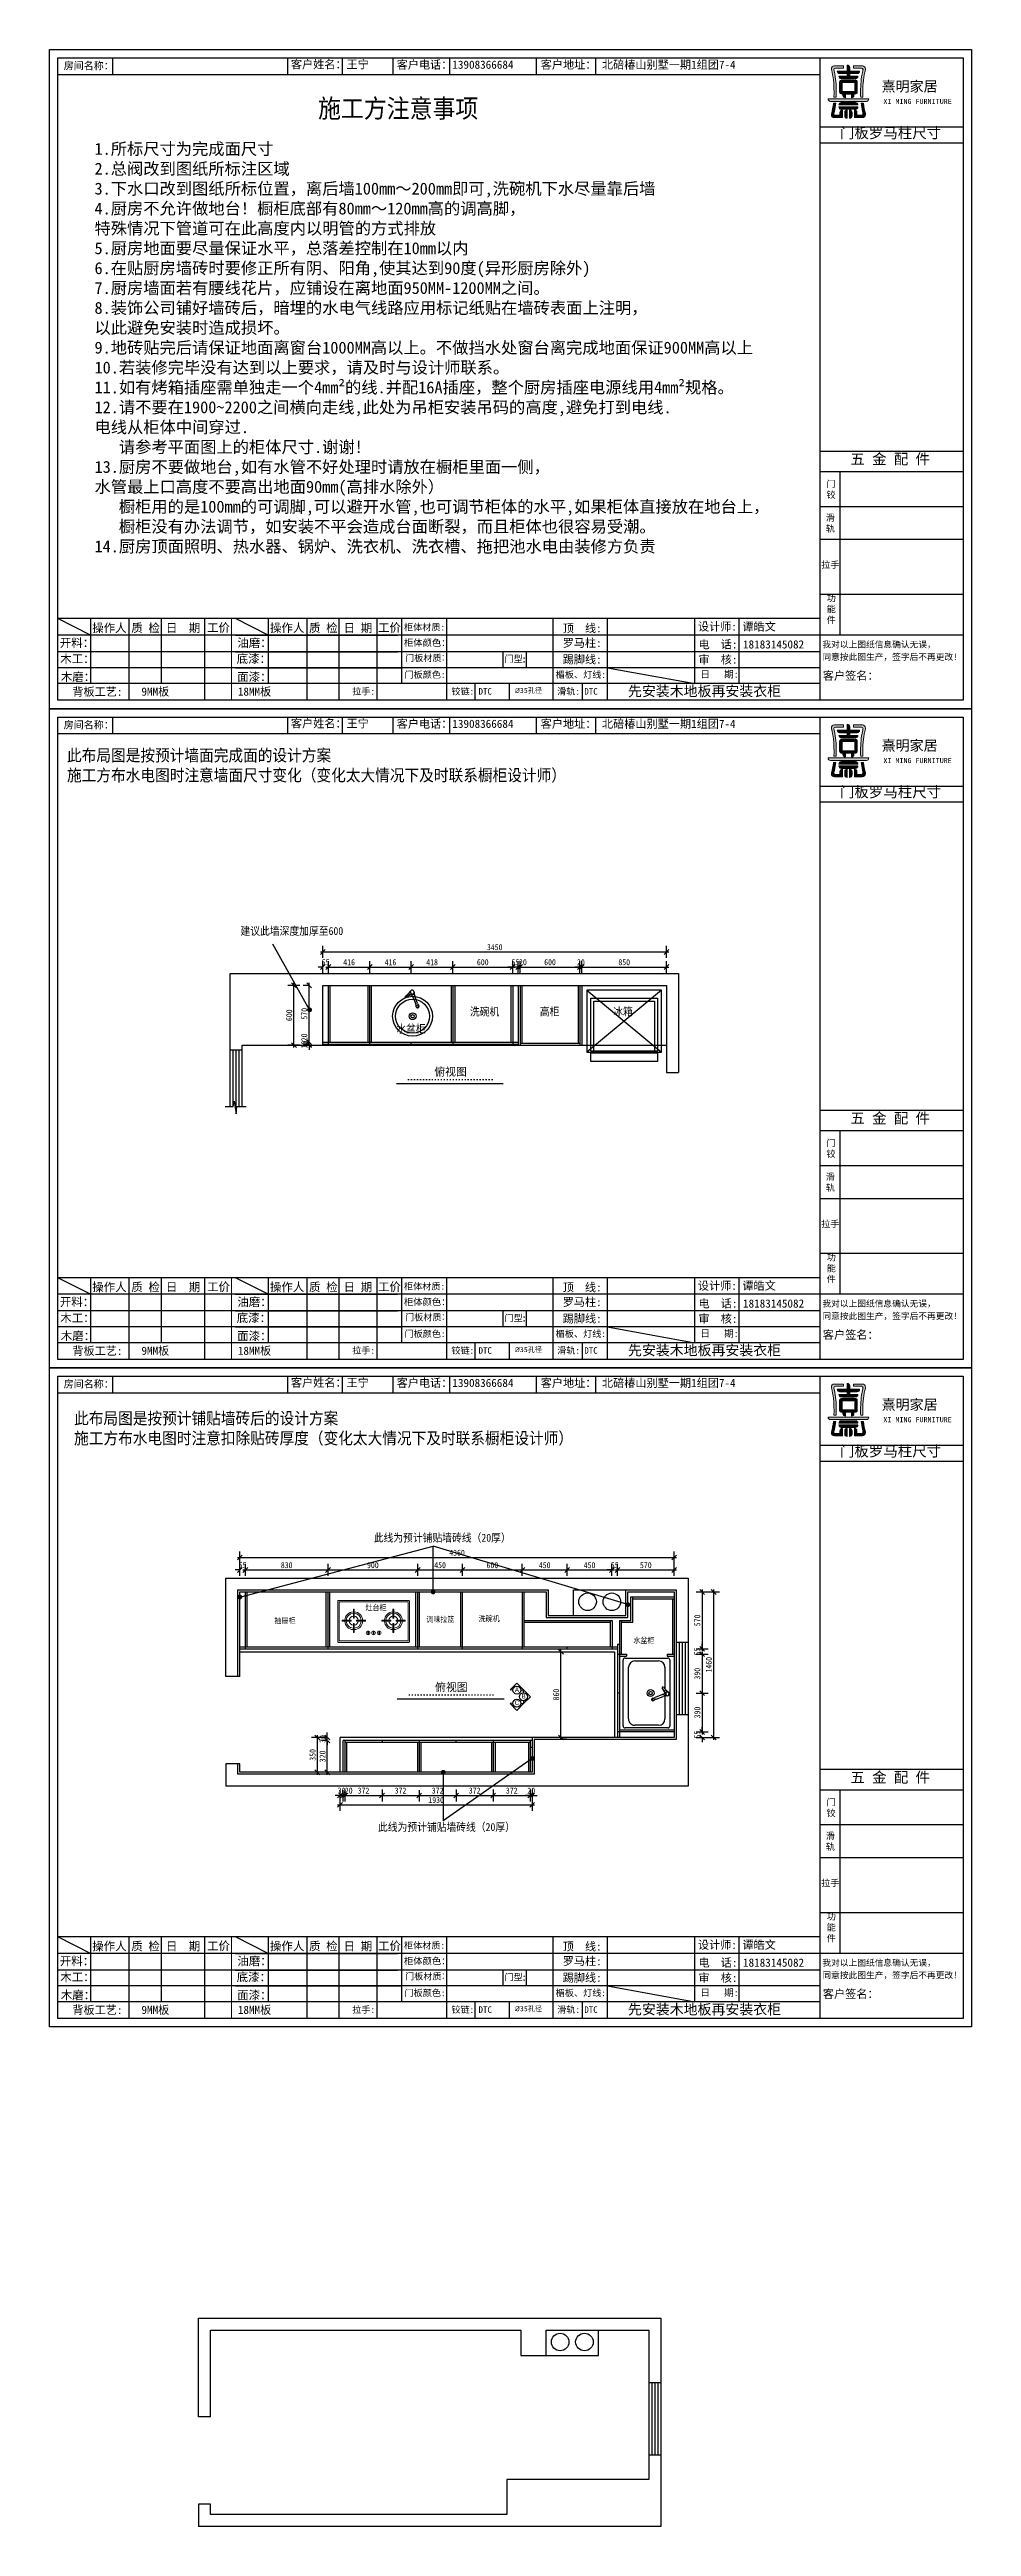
# Model space of a CAD drawing. Header units: millimetres. Extents: x -497855 to 324262, y -590254 to -173602.
# Drawn here: x -497855 to -488601, y -588652 to -563789 of the extents above; entities that cross this region are included whole.
import ezdxf

# ---------------------------------------------------------------- set-up
doc = ezdxf.new("R2010")
doc.units = ezdxf.units.MM
doc.header["$PDMODE"] = 3
doc.linetypes.add('ACAD_ISO03W100', pattern=[30, 12, -18])
doc.linetypes.add('DASH', pattern=[0.35, 0.25, -0.1])
for name, color, linetype in [('_U+56FE_U+5C42 1', 7, 'Continuous'), ('C', 145, 'Continuous'), ('DS-HIGH-CABINET', 40, 'Continuous'), ('图框', 7, 'Continuous'), ('墙体线', 4, 'Continuous'), ('柜体', 7, 'Continuous'), ('水电图层', 4, 'Continuous')]:
    doc.layers.add(name, color=color, linetype=linetype)
doc.layers.add('实物线', color=7, linetype='Continuous', lineweight=20)
doc.styles.get("Standard").update_dxf_attribs({"font": 'txt', "bigfont": 'gbcbig.shx'})
doc.styles.add('宋体', font='', dxfattribs={"width": 0.9})
doc.styles.add('数、文', font='', dxfattribs={"width": 0.8})
doc.styles.add('楷体', font='')
doc.styles.add('田江洲', font='', dxfattribs={"height": 80})
doc.styles.add('黑体', font='simhei.ttf')
doc.styles.get('宋体').set_extended_font_data('SimSun')
doc.styles.get('数、文').set_extended_font_data('SimSun')
doc.styles.get('楷体').set_extended_font_data('KaiTi_GB2312')
doc.styles.get('田江洲').set_extended_font_data('SimSun')
doc.dimstyles.new('60', dxfattribs={"dimscale": 60, "dimtxt": 1, "dimasz": 0.8, "dimexe": 1, "dimexo": 3, "dimgap": 0.3, "dimtad": 1, "dimdec": 0, "dimtxsty": '数、文', "dimblk": 'OBLIQUE', "dimcen": 0.3, "dimdle": 0.4, "dimclrd": 8, "dimclre": 8, "dimclrt": 1, "dimadec": 0, "dimazin": 0, "dimtfac": 1, "dimtdec": 0, "dimtix": 1, "dimtofl": 0, "dimtmove": 1, "dimatfit": 3, "dimldrblk": 'DOT', "dimfxl": 1, "dimfxlon": 1, "dimtolj": 1, "dimarcsym": 0})

msp = doc.modelspace()

# ---------------------------------------------------------------- texts
at = {"color": 7, "attachment_point": 1}
for s, insert, char_height in [('{\\fKaiTi|b0|i0|c134|p49;客户姓名\\fSimHei|b0|i0|c134|p2;：\\fKaiTi|b0|i0|c134|p49;王宁}', (-495432.77, -563896.79), 81.9625), ('{\\fKaiTi|b0|i0|c134|p49;客户电话\\fSimHei|b0|i0|c134|p2;：13908366684}', (-494370.81, -563899.82), 81.9625), ('{\\fKaiTi|b0|i0|c134|p49;客户地址： 北碚椿山别墅一期1组团7-4}', (-492924.99, -563900.35), 81.9625), ('{\\fKaiTi|b0|i0|c134|p49;房间名称\\fSimHei|b0|i0|c134|p2;：}', (-497713.61, -563914.62), 73.7662), ('{\\fKaiTi|b0|i0|c134|p49;门板罗马柱尺寸}', (-489922.33, -564572), 106.5512), ('{\\fKaiTi|b0|i0|c134|p49;五 金 配 件}', (-489816.67, -567846.15), 106.5512), ('{\\fKaiTi|b0|i0|c134|p49;拉手}', (-490109.47, -568928.31), 65.57), ('{\\fSimHei|b0|i0|c134|p49;设计师: 谭皓文 }', (-491347.22, -569540.22), 81.9625), ('{\\fSimHei|b0|i0|c134|p49;审  核:}', (-491341.1, -569871.59), 81.9625), ('{\\fSimHei|b0|i0|c134|p49;电  话: 18183145082}', (-491341.1, -569718.97), 81.9625), ('{\\fKaiTi|b0|i0|c134|p49;房间名称\\fSimHei|b0|i0|c134|p2;：}', (-497713.61, -570530.91), 73.7662), ('{\\fKaiTi|b0|i0|c134|p49;客户姓名\\fSimHei|b0|i0|c134|p2;：\\fKaiTi|b0|i0|c134|p49;王宁}', (-495432.77, -570513.08), 81.9625), ('{\\fKaiTi|b0|i0|c134|p49;客户电话\\fSimHei|b0|i0|c134|p2;：13908366684}', (-494370.81, -570516.11), 81.9625), ('{\\fKaiTi|b0|i0|c134|p49;客户地址： 北碚椿山别墅一期1组团7-4}', (-492924.99, -570516.63), 81.9625), ('{\\fKaiTi|b0|i0|c134|p49;门板罗马柱尺寸}', (-489922.33, -571188.29), 106.5512), ('{\\fKaiTi|b0|i0|c134|p49;五 金 配 件}', (-489816.67, -574462.44), 106.5512), ('{\\fKaiTi|b0|i0|c134|p49;拉手}', (-490109.47, -575544.6), 65.57), ('{\\fSimHei|b0|i0|c134|p49;设计师: 谭皓文 }', (-491347.22, -576156.51), 81.9625), ('{\\fSimHei|b0|i0|c134|p49;电  话: 18183145082}', (-491341.1, -576335.26), 81.9625), ('{\\fSimHei|b0|i0|c134|p49;审  核:}', (-491341.1, -576487.88), 81.9625), ('{\\fKaiTi|b0|i0|c134|p49;房间名称\\fSimHei|b0|i0|c134|p2;：}', (-497713.61, -577147.2), 73.7662), ('{\\fKaiTi|b0|i0|c134|p49;客户姓名\\fSimHei|b0|i0|c134|p2;：\\fKaiTi|b0|i0|c134|p49;王宁}', (-495432.77, -577129.36), 81.9625), ('{\\fKaiTi|b0|i0|c134|p49;客户电话\\fSimHei|b0|i0|c134|p2;：13908366684}', (-494370.81, -577132.39), 81.9625), ('{\\fKaiTi|b0|i0|c134|p49;客户地址： 北碚椿山别墅一期1组团7-4}', (-492924.99, -577132.92), 81.9625), ('{\\fKaiTi|b0|i0|c134|p49;门板罗马柱尺寸}', (-489922.33, -577804.57), 106.5512), ('{\\fKaiTi|b0|i0|c134|p49;五 金 配 件}', (-489816.67, -581078.72), 106.5512), ('{\\fKaiTi|b0|i0|c134|p49;拉手}', (-490109.47, -582160.89), 65.57), ('{\\fSimHei|b0|i0|c134|p49;设计师: 谭皓文 }', (-491347.22, -582772.8), 81.9625), ('{\\fSimHei|b0|i0|c134|p49;电  话: 18183145082}', (-491341.1, -582951.54), 81.9625), ('{\\fSimHei|b0|i0|c134|p49;审  核:}', (-491341.1, -583104.17), 81.9625)]:
    msp.add_mtext(s, dxfattribs=dict(at, insert=insert, char_height=char_height))
at = {"color": 84, "insert": (-497403.87, -564725.83), "char_height": 119.7, "width": 8529.5144, "attachment_point": 1}
msp.add_mtext('{\\fSimSun|b1|i0|c134|p2;1.所标尺寸为完成面尺寸\\P2.总阀改到图纸所标注区域\\P3.下水口改到图纸所标位置，离后墙100mm～200mm即可,洗碗机下水尽量靠后墙\\P4.厨房不允许做地台！橱柜底部有80mm～120mm高的调高脚，\\P特殊情况下管道可在此高度内以明管的方式排放\\P\\pt1270;5.厨房地面要尽量保证水平，总落差控制在10mm以内\\P6.在贴厨房墙砖时要修正所有阴、阳角,使其达到90度(异形厨房除外)\\P7.厨房墙面若有腰线花片，应铺设在离地面950MM-1200MM之间。\\P8.装饰公司铺好墙砖后，暗埋的水电气线路应用标记纸贴在墙砖表面上注明，\\P以此避免安装时造成损坏。\\P9.地砖贴完后请保证地面离窗台1000\\fSimSun|b1|i0|c0|p2;MM\\fSimSun|b1|i0|c134|p2;高以上。不做挡水处窗台离完成地面保证900MM高以上\\P10.若装修完毕没有达到以上要求，请及时与设计师联系。\\P\\pt89.74;11.如有烤箱插座需单独走一个4mm²的线.并配16A插座，整个厨房插座电源线用4mm²规格。\\P12.请不要在1900~2200之间横向走线,此处为吊柜安装吊码的高度,避免打到电线.\\P电线从柜体中间穿过.\\P   请参考平面图上的柜体尺寸.谢谢!\\P13.厨房不要做地台,如有水管不好处理时请放在橱柜里面一侧，\\P水管最上口高度不要高出地面90mm(高排水除外）\\P   橱柜用的是100mm的可调脚,可以避开水管,也可调节柜体的水平,如果柜体直接放在地台上，\\P   橱柜没有办法调节，如安装不平会造成台面断裂，而且柜体也很容易受潮。\\P14.厨房顶面照明、热水器、锅炉、洗衣机、洗衣槽、拖把池水电由装修方负责}', dxfattribs=at)
at = {"color": 7, "attachment_point": 1}
for s, insert, char_height, width in [('{\\fSimHei|b0|i0|c134|p49;门    铰}', (-490057.16, -568116.39), 65.57, 133.7285), ('{\\fKaiTi|b0|i0|c134|p49;滑    轨}', (-490063.96, -568455.04), 65.57, 133.7285), ('{\\fKaiTi|b0|i0|c134|p49;功能件}', (-490054.46, -569263.95), 65.57, 133.7285), ('{\\fKaiTi|b0|i0|c134|p49;背板工艺\\fSimHei|b0|i0|c134|p49;:\\f宋体|b0|i0|c134|p2; }     ', (-497626.3, -570194.18), 81.9625, 627.1847), ('{\\fKaiTi|b0|i0|c134|p49;9MM板 }     ', (-496932.79, -570192.85), 81.9625, 885.1749), ('{\\fKaiTi|b0|i0|c134|p49;18MM板 }     ', (-495965.07, -570192.85), 81.9625, 885.1749), ('{\\fSimHei|b0|i0|c134|p49;门    铰}', (-490057.16, -574732.68), 65.57, 133.7285), ('{\\fKaiTi|b0|i0|c134|p49;滑    轨}', (-490063.96, -575071.33), 65.57, 133.7285), ('{\\fKaiTi|b0|i0|c134|p49;功能件}', (-490054.46, -575880.24), 65.57, 133.7285), ('{\\fKaiTi|b0|i0|c134|p49;背板工艺\\fSimHei|b0|i0|c134|p49;:\\f宋体|b0|i0|c134|p2; }     ', (-497626.3, -576810.47), 81.9625, 627.1847), ('{\\fKaiTi|b0|i0|c134|p49;9MM板 }     ', (-496932.79, -576809.14), 81.9625, 885.1749), ('{\\fKaiTi|b0|i0|c134|p49;18MM板 }     ', (-495965.07, -576809.14), 81.9625, 885.1749), ('{\\fSimHei|b0|i0|c134|p49;门    铰}', (-490057.16, -581348.97), 65.57, 133.7285), ('{\\fKaiTi|b0|i0|c134|p49;滑    轨}', (-490063.96, -581687.62), 65.57, 133.7285), ('{\\fKaiTi|b0|i0|c134|p49;功能件}', (-490054.46, -582496.53), 65.57, 133.7285), ('{\\fKaiTi|b0|i0|c134|p49;背板工艺\\fSimHei|b0|i0|c134|p49;:\\f宋体|b0|i0|c134|p2; }     ', (-497626.3, -583426.75), 81.9625, 627.1847), ('{\\fKaiTi|b0|i0|c134|p49;9MM板 }     ', (-496932.79, -583425.43), 81.9625, 885.1749), ('{\\fKaiTi|b0|i0|c134|p49;18MM板 }     ', (-495965.07, -583425.43), 81.9625, 885.1749)]:
    msp.add_mtext(s, dxfattribs=dict(at, insert=insert, char_height=char_height, width=width))
at = {"attachment_point": 1}
for s, insert, char_height, width in [('{\\fKaiTi|b0|i0|c134|p49;柜体材质: }', (-494297.53, -569554.85), 65.57, 1295.3406), ('{\\fKaiTi|b0|i0|c134|p49;柜体颜色\\fSimHei|b0|i0|c134|p2;：}', (-494297.53, -569710.1), 66.5945, 1295.3406), ('{\\fKaiTi|b0|i0|c134|p49;门板材质}：', (-494287.05, -569864.85), 65.57, 1052.6051), ('{\\fKaiTi|b0|i0|c134|p49;先安装木地板再安装衣柜}', (-492049.44, -570177.45), 102.4531, 1735.4459), ('{\\fKaiTi|b0|i0|c134|p49;柜体材质: }', (-494297.53, -576171.14), 65.57, 1295.3406), ('{\\fKaiTi|b0|i0|c134|p49;柜体颜色\\fSimHei|b0|i0|c134|p2;：}', (-494297.53, -576326.38), 66.5945, 1295.3406), ('{\\fKaiTi|b0|i0|c134|p49;门板材质}：', (-494287.05, -576481.14), 65.57, 1052.6051), ('{\\fKaiTi|b0|i0|c134|p49;先安装木地板再安装衣柜}', (-492049.44, -576793.74), 102.4531, 1735.4459), ('{\\fKaiTi|b0|i0|c134|p49;柜体材质: }', (-494297.53, -582787.43), 65.57, 1295.3406), ('{\\fKaiTi|b0|i0|c134|p49;柜体颜色\\fSimHei|b0|i0|c134|p2;：}', (-494297.53, -582942.67), 66.5945, 1295.3406), ('{\\fKaiTi|b0|i0|c134|p49;门板材质}：', (-494287.05, -583097.42), 65.57, 1052.6051), ('{\\fKaiTi|b0|i0|c134|p49;先安装木地板再安装衣柜}', (-492049.44, -583410.03), 102.4531, 1735.4459)]:
    msp.add_mtext(s, dxfattribs=dict(at, insert=insert, char_height=char_height, width=width))
for s, insert, char_height in [('{\\fKaiTi|b0|i0|c134|p49;顶  线\\fSimHei|b0|i0|c134|p49;:  }', (-492704.47, -569556.89), 81.9625), ('{\\fKaiTi|b0|i0|c134|p49;门型}: ', (-493288.76, -569872.26), 65.57), ('{\\fKaiTi|b0|i0|c134|p49;踢脚线\\fSimHei|b0|i0|c134|p49;: }', (-492704.47, -569870.08), 81.9625), ('{\\fKaiTi|b0|i0|c134|p49;罗马柱\\fSimHei|b0|i0|c134|p49;:  }', (-492704.47, -569704.17), 81.9625), ('{\\fKaiTi|b0|i0|c134|p49;门板颜色\\fSimHei|b0|i0|c134|p49;:}', (-494292.86, -570031.05), 65.57), ('{\\f宋体|b0|i0|c134|p2;楣板、灯线:}', (-492774.86, -570031.05), 65.57), ('{\\fKaiTi|b0|i0|c134|p49;拉手\\fSimHei|b0|i0|c134|p49;: }', (-494817.27, -570198.75), 65.57), ('{\\fKaiTi|b0|i0|c134|p49;铰链\\fSimHei|b0|i0|c134|p49;: \\fKaiTi|b0|i0|c134|p49;DTC}', (-493821.76, -570198.75), 65.57), ('{\\fKaiTi|b0|i0|c134|p49;滑轨\\fSimHei|b0|i0|c134|p49;: \\fKaiTi|b0|i0|c134|p49;DTC}', (-492759.84, -570198.75), 65.57), ('{\\fKaiTi|b0|i0|c134|p49;顶  线\\fSimHei|b0|i0|c134|p49;:  }', (-492704.47, -576173.18), 81.9625), ('{\\fKaiTi|b0|i0|c134|p49;罗马柱\\fSimHei|b0|i0|c134|p49;:  }', (-492704.47, -576320.46), 81.9625), ('{\\fKaiTi|b0|i0|c134|p49;门型}: ', (-493288.76, -576488.55), 65.57), ('{\\fKaiTi|b0|i0|c134|p49;踢脚线\\fSimHei|b0|i0|c134|p49;: }', (-492704.47, -576486.37), 81.9625), ('{\\fKaiTi|b0|i0|c134|p49;拉手\\fSimHei|b0|i0|c134|p49;: }', (-494817.27, -576815.04), 65.57), ('{\\fKaiTi|b0|i0|c134|p49;门板颜色\\fSimHei|b0|i0|c134|p49;:}', (-494292.86, -576647.34), 65.57), ('{\\fKaiTi|b0|i0|c134|p49;铰链\\fSimHei|b0|i0|c134|p49;: \\fKaiTi|b0|i0|c134|p49;DTC}', (-493821.76, -576815.04), 65.57), ('{\\f宋体|b0|i0|c134|p2;楣板、灯线:}', (-492774.86, -576647.34), 65.57), ('{\\fKaiTi|b0|i0|c134|p49;滑轨\\fSimHei|b0|i0|c134|p49;: \\fKaiTi|b0|i0|c134|p49;DTC}', (-492759.84, -576815.04), 65.57), ('{\\fKaiTi|b0|i0|c134|p49;顶  线\\fSimHei|b0|i0|c134|p49;:  }', (-492704.47, -582789.46), 81.9625), ('{\\fKaiTi|b0|i0|c134|p49;罗马柱\\fSimHei|b0|i0|c134|p49;:  }', (-492704.47, -582936.74), 81.9625), ('{\\fKaiTi|b0|i0|c134|p49;门板颜色\\fSimHei|b0|i0|c134|p49;:}', (-494292.86, -583263.62), 65.57), ('{\\fKaiTi|b0|i0|c134|p49;门型}: ', (-493288.76, -583104.84), 65.57), ('{\\f宋体|b0|i0|c134|p2;楣板、灯线:}', (-492774.86, -583263.62), 65.57), ('{\\fKaiTi|b0|i0|c134|p49;踢脚线\\fSimHei|b0|i0|c134|p49;: }', (-492704.47, -583102.65), 81.9625), ('{\\fKaiTi|b0|i0|c134|p49;拉手\\fSimHei|b0|i0|c134|p49;: }', (-494817.27, -583431.32), 65.57), ('{\\fKaiTi|b0|i0|c134|p49;铰链\\fSimHei|b0|i0|c134|p49;: \\fKaiTi|b0|i0|c134|p49;DTC}', (-493821.76, -583431.32), 65.57), ('{\\fKaiTi|b0|i0|c134|p49;滑轨\\fSimHei|b0|i0|c134|p49;: \\fKaiTi|b0|i0|c134|p49;DTC}', (-492759.84, -583431.32), 65.57)]:
    msp.add_mtext(s, dxfattribs=dict(at, insert=insert, char_height=char_height))
at = {"char_height": 69.4987, "attachment_point": 1, "style": '楷体'}
for insert in [(-491323.17, -570025.68), (-491323.17, -576641.96), (-491323.17, -583258.25)]:
    msp.add_mtext('{\\fSimHei|b0|i0|c134|p2;日   期:}', dxfattribs=dict(at, insert=insert))
at = {"color": 251, "char_height": 45.5347, "width": 69.7761, "attachment_point": 5}
for s, insert in [('{\\fArial|b0|i0|c0|p34;A}', (-493163.55, -580252.59)), ('{\\fArial|b0|i0|c0|p34;B}', (-493097.84, -580318.31)), ('{\\fArial|b0|i0|c0|p34;C}', (-493163.55, -580384.03))]:
    msp.add_mtext(s, dxfattribs=dict(at, insert=insert))
at = {"layer": 'C', "color": 0, "linetype": 'ByBlock', "attachment_point": 1}
for s, insert, char_height, width, line_spacing_factor in [('{\\fSimHei|b0|i0|c134|p49;       熹明家居}', (-489994.71, -564106.76), 103.1075, 1347.0265, 1.113371), ('{\\fSimHei|b0|i0|c134|p49;XI MING FURNITURE}', (-489485.3, -564283.89), 51.5538, 673.5133, 1.113371), ('{\\fISOCPEUR|b0|i0|c0|p34;%%C\\fSimHei|b0|i0|c134|p49;35孔径}', (-493184.07, -570196.61), 51.2266, 669.2387, 1.2), ('{\\fSimHei|b0|i0|c134|p49;       熹明家居}', (-489994.71, -570723.04), 103.1075, 1347.0265, 1.113371), ('{\\fSimHei|b0|i0|c134|p49;XI MING FURNITURE}', (-489485.3, -570900.18), 51.5538, 673.5133, 1.113371), ('{\\fISOCPEUR|b0|i0|c0|p34;%%C\\fSimHei|b0|i0|c134|p49;35孔径}', (-493184.07, -576812.9), 51.2266, 669.2387, 1.2), ('{\\fSimHei|b0|i0|c134|p49;       熹明家居}', (-489994.71, -577339.33), 103.1075, 1347.0265, 1.113371), ('{\\fSimHei|b0|i0|c134|p49;XI MING FURNITURE}', (-489485.3, -577516.47), 51.5538, 673.5133, 1.113371), ('{\\fISOCPEUR|b0|i0|c0|p34;%%C\\fSimHei|b0|i0|c134|p49;35孔径}', (-493184.07, -583429.18), 51.2266, 669.2387, 1.2)]:
    msp.add_mtext(s, dxfattribs=dict(at, insert=insert, char_height=char_height, width=width, line_spacing_factor=line_spacing_factor))
at = {"layer": 'C', "color": 7, "linetype": 'ByBlock', "char_height": 84.1289, "attachment_point": 1, "line_spacing_factor": 1.113371}
for s, insert in [('{\\fKaiTi|b0|i0|c134|p49;操作人}', (-497426.8, -569552.83)), ('{\\fKaiTi|b0|i0|c134|p49;质 检}', (-497034.6, -569552.83)), ('{\\fKaiTi|b0|i0|c134|p49;日  期}', (-496687.3, -569553.33)), ('{\\fKaiTi|b0|i0|c134|p49;工价}', (-496274.15, -569550.69)), ('{\\fKaiTi|b0|i0|c134|p49;操作人}', (-495642.73, -569552.83)), ('{\\fKaiTi|b0|i0|c134|p49;质 检}', (-495250.53, -569552.83)), ('{\\fKaiTi|b0|i0|c134|p49;日 期}', (-494903.23, -569553.33)), ('{\\fKaiTi|b0|i0|c134|p49;工价}', (-494558.11, -569550.69)), ('{\\fKaiTi|b0|i0|c134|p49;开料\\f宋体|b0|i0|c134|p2;：}', (-497751.96, -569702.39)), ('{\\fKaiTi|b0|i0|c134|p49;木工\\f宋体|b0|i0|c134|p2;：}', (-497747.54, -569862.97)), ('{\\fKaiTi|b0|i0|c134|p49;底漆\\fSimHei|b0|i0|c134|p2;：}', (-495976.79, -569862.97)), ('{\\fKaiTi|b0|i0|c134|p49;油磨\\fSimHei|b0|i0|c134|p2;：}', (-495970.25, -569702.39)), ('{\\fKaiTi|b0|i0|c134|p49;木磨\\fSimHei|b0|i0|c134|p49;：}', (-497741.98, -570044.21)), ('{\\fKaiTi|b0|i0|c134|p49;面漆\\fSimHei|b0|i0|c134|p2;：}', (-495971.23, -570044.21)), ('{\\fKaiTi|b0|i0|c134|p49;开料\\f宋体|b0|i0|c134|p2;：}', (-497751.96, -576318.68)), ('{\\fKaiTi|b0|i0|c134|p49;操作人}', (-497426.8, -576169.12)), ('{\\fKaiTi|b0|i0|c134|p49;质 检}', (-497034.6, -576169.12)), ('{\\fKaiTi|b0|i0|c134|p49;日  期}', (-496687.3, -576169.61)), ('{\\fKaiTi|b0|i0|c134|p49;工价}', (-496274.15, -576166.97)), ('{\\fKaiTi|b0|i0|c134|p49;油磨\\fSimHei|b0|i0|c134|p2;：}', (-495970.25, -576318.68)), ('{\\fKaiTi|b0|i0|c134|p49;操作人}', (-495642.73, -576169.12)), ('{\\fKaiTi|b0|i0|c134|p49;质 检}', (-495250.53, -576169.12)), ('{\\fKaiTi|b0|i0|c134|p49;日 期}', (-494903.23, -576169.61)), ('{\\fKaiTi|b0|i0|c134|p49;工价}', (-494558.11, -576166.97)), ('{\\fKaiTi|b0|i0|c134|p49;木工\\f宋体|b0|i0|c134|p2;：}', (-497747.54, -576479.26)), ('{\\fKaiTi|b0|i0|c134|p49;底漆\\fSimHei|b0|i0|c134|p2;：}', (-495976.79, -576479.26)), ('{\\fKaiTi|b0|i0|c134|p49;木磨\\fSimHei|b0|i0|c134|p49;：}', (-497741.98, -576660.5)), ('{\\fKaiTi|b0|i0|c134|p49;面漆\\fSimHei|b0|i0|c134|p2;：}', (-495971.23, -576660.5)), ('{\\fKaiTi|b0|i0|c134|p49;操作人}', (-497426.8, -582785.4)), ('{\\fKaiTi|b0|i0|c134|p49;质 检}', (-497034.6, -582785.4)), ('{\\fKaiTi|b0|i0|c134|p49;日  期}', (-496687.3, -582785.9)), ('{\\fKaiTi|b0|i0|c134|p49;工价}', (-496274.15, -582783.26)), ('{\\fKaiTi|b0|i0|c134|p49;操作人}', (-495642.73, -582785.4)), ('{\\fKaiTi|b0|i0|c134|p49;质 检}', (-495250.53, -582785.4)), ('{\\fKaiTi|b0|i0|c134|p49;日 期}', (-494903.23, -582785.9)), ('{\\fKaiTi|b0|i0|c134|p49;工价}', (-494558.11, -582783.26)), ('{\\fKaiTi|b0|i0|c134|p49;开料\\f宋体|b0|i0|c134|p2;：}', (-497751.96, -582934.97)), ('{\\fKaiTi|b0|i0|c134|p49;油磨\\fSimHei|b0|i0|c134|p2;：}', (-495970.25, -582934.97)), ('{\\fKaiTi|b0|i0|c134|p49;木工\\f宋体|b0|i0|c134|p2;：}', (-497747.54, -583095.54)), ('{\\fKaiTi|b0|i0|c134|p49;木磨\\fSimHei|b0|i0|c134|p49;：}', (-497741.98, -583276.79)), ('{\\fKaiTi|b0|i0|c134|p49;底漆\\fSimHei|b0|i0|c134|p2;：}', (-495976.79, -583095.54)), ('{\\fKaiTi|b0|i0|c134|p49;面漆\\fSimHei|b0|i0|c134|p2;：}', (-495971.23, -583276.79))]:
    msp.add_mtext(s, dxfattribs=dict(at, insert=insert))
at = {"layer": 'C', "color": 7, "linetype": 'ByBlock', "char_height": 62.5121, "width": 1695.3026, "attachment_point": 1, "line_spacing_factor": 1.2, "style": '黑体'}
for insert in [(-490097.64, -569729.57), (-490097.64, -576345.86), (-490097.64, -582962.15)]:
    msp.add_mtext('{\\fKaiTi|b0|i0|c134|p49;我对以上图纸信息确认无误，\\P同意按此图生产，签字后不再更改！}', dxfattribs=dict(at, insert=insert))
at = {"layer": 'C', "color": 7, "linetype": 'ByBlock', "char_height": 81.9625, "width": 2705.2773, "attachment_point": 1, "line_spacing_factor": 1.2}
for insert in [(-490092.95, -570033.4), (-490092.95, -576649.69), (-490092.95, -583265.97)]:
    msp.add_mtext('{\\fKaiTi|b0|i0|c134|p49;客户签名：}', dxfattribs=dict(at, insert=insert))
at = {"layer": '图框', "char_height": 80, "width": 1275.5287, "attachment_point": 1, "style": '田江洲'}
for insert in [(-493993.72, -574009.81), (-493985.67, -580187.01)]:
    msp.add_mtext('俯视图', dxfattribs=dict(at, insert=insert))
at = {"layer": '墙体线', "color": 84, "linetype": 'DASH', "insert": (-495160.38, -564286.34), "char_height": 187.2, "width": 2505.843, "attachment_point": 1, "style": '宋体'}
msp.add_mtext('施工方注意事项', dxfattribs=at)
at = {"layer": '水电图层', "color": 255, "attachment_point": 1, "style": '宋体'}
for s, insert, char_height, width in [('{\\C84;此布局图是按预计墙面完成面的设计方案\\P施工方布水电图时注意墙面尺寸变化（变化太大情况下及时联系橱柜设计师）}', (-497680.1, -570813.12), 120, 5821.9593), ('{\\C84;建议此墙深度加厚至600}', (-495938.53, -572597.08), 80, 2132.6247), ('{\\C84;水盆柜}', (-494374.33, -573579.12), 80, 2132.6247), ('{\\C84;洗碗机}', (-493635.38, -573406.25), 80, 2132.6247), ('{\\C84;高柜}', (-492933.42, -573406.25), 80, 2132.6247), ('{\\C84;冰箱}', (-492197.45, -573406.25), 80, 2132.6247), ('{\\C84;此布局图是按预计铺贴墙砖后的设计方案\\P施工方布水电图时注意扣除贴砖厚度（变化太大情况下及时联系橱柜设计师）}', (-497608.96, -577468.33), 120, 5821.9593), ('{\\C84;此线为预计铺贴墙砖线（20厚）}', (-494600.82, -578687.49), 80, 2132.6247), ('{\\C84;抽屉柜}', (-495597.31, -579531.81), 56, 560.588), ('{\\C84;灶台柜}', (-494684.63, -579399.93), 56, 560.588), ('{\\C84;调味拉篮}', (-494073.53, -579518.01), 56, 560.588), ('{\\C84;洗碗机}', (-493548.73, -579511.53), 56, 560.588), ('{\\C84;水盆柜}', (-491994.7, -579729.53), 56, 560.588), ('{\\C84;此线为预计铺贴墙砖线（20厚）}', (-494558.41, -581591.21), 80, 2132.6247)]:
    msp.add_mtext(s, dxfattribs=dict(at, insert=insert, char_height=char_height, width=width))

# ---------------------------------------------------------------- blocks, each defined once
blk = doc.blocks.new('block 6')
at = {"layer": '_U+56FE_U+5C42 1'}
h = blk.add_hatch(color=12, dxfattribs=at)
h.dxf.hatch_style = 2
edge = h.paths.add_edge_path()
edge.add_spline(control_points=[(-140.58, 48.54), (-140.58, 48.54), (-140.58, 48.54), (-140.58, 48.54), (-140.58, 48.54), (-140.58, 48.77), (-140.75, 48.96), (-140.96, 48.96), (-140.96, 48.96), (-143.4, 48.96), (-143.4, 48.96), (-143.6, 48.96), (-143.77, 48.77), (-143.77, 48.54), (-143.77, 48.54), (-143.77, 48.54), (-143.77, 48.54), (-143.77, 48.54), (-140.58, 48.54), (-140.58, 48.54), (-140.58, 48.54)], knot_values=[0, 0, 0, 0, 0.0001, 0.0002, 1, 1, 1, 2, 2, 2, 3, 3, 3, 4, 4, 4, 5, 5, 5, 6, 6, 6, 6], degree=3, periodic=0)
h = blk.add_hatch(color=12, dxfattribs=at)
h.dxf.hatch_style = 2
edge = h.paths.add_edge_path()
edge.add_spline(control_points=[(-140.58, 48.25), (-140.58, 48.25), (-140.58, 48.25), (-140.58, 48.25), (-140.58, 48.25), (-140.58, 48.01), (-140.75, 47.83), (-140.96, 47.83), (-140.96, 47.83), (-143.4, 47.83), (-143.4, 47.83), (-143.6, 47.83), (-143.77, 48.01), (-143.77, 48.25), (-143.77, 48.25), (-143.77, 48.25), (-143.77, 48.25), (-143.77, 48.25), (-140.58, 48.25), (-140.58, 48.25), (-140.58, 48.25)], knot_values=[0, 0, 0, 0, 0.0001, 0.0002, 1, 1, 1, 2, 2, 2, 3, 3, 3, 4, 4, 4, 5, 5, 5, 6, 6, 6, 6], degree=3, periodic=0)
at = {"layer": '_U+56FE_U+5C42 1', "lineweight": 0}
for points in [[(-140.58, 48.54), (-140.58, 48.54), (-140.58, 48.54), (-140.58, 48.54), (-140.58, 48.77), (-140.75, 48.96), (-140.96, 48.96), (-140.96, 48.96), (-143.4, 48.96), (-143.4, 48.96), (-143.6, 48.96), (-143.77, 48.77), (-143.77, 48.54), (-143.77, 48.54), (-143.77, 48.54), (-143.77, 48.54), (-143.77, 48.54), (-140.58, 48.54), (-140.58, 48.54)], [(-140.58, 48.25), (-140.58, 48.25), (-140.58, 48.25), (-140.58, 48.25), (-140.58, 48.01), (-140.75, 47.83), (-140.96, 47.83), (-140.96, 47.83), (-143.4, 47.83), (-143.4, 47.83), (-143.6, 47.83), (-143.77, 48.01), (-143.77, 48.25), (-143.77, 48.25), (-143.77, 48.25), (-143.77, 48.25), (-143.77, 48.25), (-140.58, 48.25), (-140.58, 48.25)]]:
    blk.add_open_spline(points, degree=3, knots=[0, 0, 0, 0, 1, 1, 1, 2, 2, 2, 3, 3, 3, 4, 4, 4, 5, 5, 5, 6, 6, 6, 6], dxfattribs=at)
blk = doc.blocks.new('block 7')
at = {"layer": '_U+56FE_U+5C42 1'}
h = blk.add_hatch(color=12, dxfattribs=at)
h.dxf.hatch_style = 2
edge = h.paths.add_edge_path()
edge.add_spline(control_points=[(-143.19, 46.42), (-143.19, 46.42), (-143.19, 46.42), (-143.19, 46.42), (-143.19, 46.42), (-143.42, 46.42), (-143.61, 46.59), (-143.61, 46.8), (-143.61, 46.8), (-143.61, 47.3), (-143.61, 47.3), (-143.61, 47.51), (-143.42, 47.68), (-143.19, 47.68), (-143.19, 47.68), (-143.19, 47.68), (-143.19, 47.68), (-143.19, 47.68), (-143.19, 46.42), (-143.19, 46.42), (-143.19, 46.42)], knot_values=[0, 0, 0, 0, 0.0001, 0.0002, 1, 1, 1, 2, 2, 2, 3, 3, 3, 4, 4, 4, 5, 5, 5, 6, 6, 6, 6], degree=3, periodic=0)
h = blk.add_hatch(color=12, dxfattribs=at)
h.dxf.hatch_style = 2
edge = h.paths.add_edge_path()
edge.add_spline(control_points=[(-142.37, 46.31), (-142.37, 46.31), (-142.37, 46.31), (-142.37, 46.31), (-142.37, 46.31), (-142.61, 46.31), (-142.79, 46.48), (-142.79, 46.69), (-142.79, 46.69), (-142.79, 47.3), (-142.79, 47.3), (-142.79, 47.51), (-142.61, 47.68), (-142.37, 47.68), (-142.37, 47.68), (-142.37, 47.68), (-142.37, 47.68), (-142.37, 47.68), (-142.37, 46.31), (-142.37, 46.31), (-142.37, 46.31)], knot_values=[0, 0, 0, 0, 0.0001, 0.0002, 1, 1, 1, 2, 2, 2, 3, 3, 3, 4, 4, 4, 5, 5, 5, 6, 6, 6, 6], degree=3, periodic=0)
h = blk.add_hatch(color=12, dxfattribs=at)
h.dxf.hatch_style = 2
edge = h.paths.add_edge_path()
edge.add_spline(control_points=[(-141.98, 46.31), (-141.98, 46.31), (-141.98, 46.31), (-141.98, 46.31), (-141.98, 46.31), (-141.75, 46.31), (-141.56, 46.48), (-141.56, 46.69), (-141.56, 46.69), (-141.56, 47.3), (-141.56, 47.3), (-141.56, 47.51), (-141.75, 47.68), (-141.98, 47.68), (-141.98, 47.68), (-141.98, 47.68), (-141.98, 47.68), (-141.98, 47.68), (-141.98, 46.31), (-141.98, 46.31), (-141.98, 46.31)], knot_values=[0, 0, 0, 0, 0.0001, 0.0002, 1, 1, 1, 2, 2, 2, 3, 3, 3, 4, 4, 4, 5, 5, 5, 6, 6, 6, 6], degree=3, periodic=0)
h = blk.add_hatch(color=12, dxfattribs=at)
h.dxf.hatch_style = 2
edge = h.paths.add_edge_path()
edge.add_spline(control_points=[(-141.17, 46.42), (-141.17, 46.42), (-141.17, 46.42), (-141.17, 46.42), (-141.17, 46.42), (-140.93, 46.42), (-140.74, 46.59), (-140.74, 46.8), (-140.74, 46.8), (-140.74, 47.3), (-140.74, 47.3), (-140.74, 47.51), (-140.93, 47.68), (-141.17, 47.68), (-141.17, 47.68), (-141.17, 47.68), (-141.17, 47.68), (-141.17, 47.68), (-141.17, 46.42), (-141.17, 46.42), (-141.17, 46.42)], knot_values=[0, 0, 0, 0, 0.0001, 0.0002, 1, 1, 1, 2, 2, 2, 3, 3, 3, 4, 4, 4, 5, 5, 5, 6, 6, 6, 6], degree=3, periodic=0)
at = {"layer": '_U+56FE_U+5C42 1', "lineweight": 0}
for points in [[(-143.19, 46.42), (-143.19, 46.42), (-143.19, 46.42), (-143.19, 46.42), (-143.42, 46.42), (-143.61, 46.59), (-143.61, 46.8), (-143.61, 46.8), (-143.61, 47.3), (-143.61, 47.3), (-143.61, 47.51), (-143.42, 47.68), (-143.19, 47.68), (-143.19, 47.68), (-143.19, 47.68), (-143.19, 47.68), (-143.19, 47.68), (-143.19, 46.42), (-143.19, 46.42)], [(-142.37, 46.31), (-142.37, 46.31), (-142.37, 46.31), (-142.37, 46.31), (-142.61, 46.31), (-142.79, 46.48), (-142.79, 46.69), (-142.79, 46.69), (-142.79, 47.3), (-142.79, 47.3), (-142.79, 47.51), (-142.61, 47.68), (-142.37, 47.68), (-142.37, 47.68), (-142.37, 47.68), (-142.37, 47.68), (-142.37, 47.68), (-142.37, 46.31), (-142.37, 46.31)], [(-141.98, 46.31), (-141.98, 46.31), (-141.98, 46.31), (-141.98, 46.31), (-141.75, 46.31), (-141.56, 46.48), (-141.56, 46.69), (-141.56, 46.69), (-141.56, 47.3), (-141.56, 47.3), (-141.56, 47.51), (-141.75, 47.68), (-141.98, 47.68), (-141.98, 47.68), (-141.98, 47.68), (-141.98, 47.68), (-141.98, 47.68), (-141.98, 46.31), (-141.98, 46.31)], [(-141.17, 46.42), (-141.17, 46.42), (-141.17, 46.42), (-141.17, 46.42), (-140.93, 46.42), (-140.74, 46.59), (-140.74, 46.8), (-140.74, 46.8), (-140.74, 47.3), (-140.74, 47.3), (-140.74, 47.51), (-140.93, 47.68), (-141.17, 47.68), (-141.17, 47.68), (-141.17, 47.68), (-141.17, 47.68), (-141.17, 47.68), (-141.17, 46.42), (-141.17, 46.42)]]:
    blk.add_open_spline(points, degree=3, knots=[0, 0, 0, 0, 1, 1, 1, 2, 2, 2, 3, 3, 3, 4, 4, 4, 5, 5, 5, 6, 6, 6, 6], dxfattribs=at)
blk = doc.blocks.new('block 8')
at = {"layer": '_U+56FE_U+5C42 1'}
h = blk.add_hatch(color=12, dxfattribs=at)
h.dxf.hatch_style = 2
edge = h.paths.add_edge_path()
edge.add_spline(control_points=[(-143.24, 50.38), (-143.24, 50.38), (-143.24, 50.38), (-143.24, 50.38), (-143.24, 50.38), (-143.47, 50.38), (-143.66, 50.54), (-143.66, 50.75), (-143.66, 50.75), (-143.66, 52.38), (-143.66, 52.38), (-143.66, 52.59), (-143.47, 52.75), (-143.24, 52.75), (-143.24, 52.75), (-143.24, 52.75), (-143.24, 52.75), (-143.24, 52.75), (-143.24, 50.38), (-143.24, 50.38), (-143.24, 50.38)], knot_values=[0, 0, 0, 0, 0.0001, 0.0002, 1, 1, 1, 2, 2, 2, 3, 3, 3, 4, 4, 4, 5, 5, 5, 6, 6, 6, 6], degree=3, periodic=0)
h = blk.add_hatch(color=12, dxfattribs=at)
h.dxf.hatch_style = 2
edge = h.paths.add_edge_path()
edge.add_spline(control_points=[(-141.12, 52.75), (-141.12, 52.75), (-141.12, 52.75), (-141.12, 52.75), (-141.12, 52.75), (-140.89, 52.75), (-140.7, 52.59), (-140.7, 52.38), (-140.7, 52.38), (-140.7, 50.75), (-140.7, 50.75), (-140.7, 50.54), (-140.89, 50.38), (-141.12, 50.38), (-141.12, 50.38), (-141.12, 50.38), (-141.12, 50.38), (-141.12, 50.38), (-141.12, 52.75), (-141.12, 52.75), (-141.12, 52.75)], knot_values=[0, 0, 0, 0, 0.0001, 0.0002, 1, 1, 1, 2, 2, 2, 3, 3, 3, 4, 4, 4, 5, 5, 5, 6, 6, 6, 6], degree=3, periodic=0)
at = {"layer": '_U+56FE_U+5C42 1', "lineweight": 0}
for points in [[(-143.24, 50.38), (-143.24, 50.38), (-143.24, 50.38), (-143.24, 50.38), (-143.47, 50.38), (-143.66, 50.54), (-143.66, 50.75), (-143.66, 50.75), (-143.66, 52.38), (-143.66, 52.38), (-143.66, 52.59), (-143.47, 52.75), (-143.24, 52.75), (-143.24, 52.75), (-143.24, 52.75), (-143.24, 52.75), (-143.24, 52.75), (-143.24, 50.38), (-143.24, 50.38)], [(-141.12, 52.75), (-141.12, 52.75), (-141.12, 52.75), (-141.12, 52.75), (-140.89, 52.75), (-140.7, 52.59), (-140.7, 52.38), (-140.7, 52.38), (-140.7, 50.75), (-140.7, 50.75), (-140.7, 50.54), (-140.89, 50.38), (-141.12, 50.38), (-141.12, 50.38), (-141.12, 50.38), (-141.12, 50.38), (-141.12, 50.38), (-141.12, 52.75), (-141.12, 52.75)]]:
    blk.add_open_spline(points, degree=3, knots=[0, 0, 0, 0, 1, 1, 1, 2, 2, 2, 3, 3, 3, 4, 4, 4, 5, 5, 5, 6, 6, 6, 6], dxfattribs=at)
blk = doc.blocks.new('block 9')
at = {"layer": '_U+56FE_U+5C42 1'}
h = blk.add_hatch(color=12, dxfattribs=at)
h.dxf.hatch_style = 2
h.paths.add_polyline_path([(-141.25, 52.75), (-143.11, 52.75), (-143.11, 52.33), (-141.25, 52.33)])
h = blk.add_hatch(color=12, dxfattribs=at)
h.dxf.hatch_style = 2
h.paths.add_polyline_path([(-141.25, 50.8), (-143.11, 50.8), (-143.11, 50.38), (-141.25, 50.38)])
h = blk.add_hatch(color=12, dxfattribs=at)
h.dxf.hatch_style = 2
edge = h.paths.add_edge_path()
edge.add_spline(control_points=[(-142.69, 49.75), (-142.69, 49.75), (-142.69, 49.75), (-142.69, 49.75), (-142.69, 49.75), (-142.92, 49.75), (-143.11, 49.92), (-143.11, 50.13), (-143.11, 50.13), (-143.11, 50.4), (-143.11, 50.4), (-143.11, 50.61), (-142.92, 50.77), (-142.69, 50.77), (-142.69, 50.77), (-142.69, 50.77), (-142.69, 50.77), (-142.69, 50.77), (-142.69, 49.75), (-142.69, 49.75), (-142.69, 49.75)], knot_values=[0, 0, 0, 0, 0.0001, 0.0002, 1, 1, 1, 2, 2, 2, 3, 3, 3, 4, 4, 4, 5, 5, 5, 6, 6, 6, 6], degree=3, periodic=0)
h = blk.add_hatch(color=12, dxfattribs=at)
h.dxf.hatch_style = 2
edge = h.paths.add_edge_path()
edge.add_spline(control_points=[(-141.67, 49.75), (-141.67, 49.75), (-141.67, 49.75), (-141.67, 49.75), (-141.67, 49.75), (-141.43, 49.75), (-141.25, 49.92), (-141.25, 50.13), (-141.25, 50.13), (-141.25, 50.4), (-141.25, 50.4), (-141.25, 50.61), (-141.43, 50.77), (-141.67, 50.77), (-141.67, 50.77), (-141.67, 50.77), (-141.67, 50.77), (-141.67, 50.77), (-141.67, 49.75), (-141.67, 49.75), (-141.67, 49.75)], knot_values=[0, 0, 0, 0, 0.0001, 0.0002, 1, 1, 1, 2, 2, 2, 3, 3, 3, 4, 4, 4, 5, 5, 5, 6, 6, 6, 6], degree=3, periodic=0)
at = {"layer": '_U+56FE_U+5C42 1', "lineweight": 0}
for points in [[(-141.25, 52.75), (-143.11, 52.75), (-143.11, 52.33), (-141.25, 52.33), (-141.25, 52.75)], [(-141.25, 50.8), (-143.11, 50.8), (-143.11, 50.38), (-141.25, 50.38), (-141.25, 50.8)]]:
    blk.add_lwpolyline(points, dxfattribs=at)
for points in [[(-142.69, 49.75), (-142.69, 49.75), (-142.69, 49.75), (-142.69, 49.75), (-142.92, 49.75), (-143.11, 49.92), (-143.11, 50.13), (-143.11, 50.13), (-143.11, 50.4), (-143.11, 50.4), (-143.11, 50.61), (-142.92, 50.77), (-142.69, 50.77), (-142.69, 50.77), (-142.69, 50.77), (-142.69, 50.77), (-142.69, 50.77), (-142.69, 49.75), (-142.69, 49.75)], [(-141.67, 49.75), (-141.67, 49.75), (-141.67, 49.75), (-141.67, 49.75), (-141.43, 49.75), (-141.25, 49.92), (-141.25, 50.13), (-141.25, 50.13), (-141.25, 50.4), (-141.25, 50.4), (-141.25, 50.61), (-141.43, 50.77), (-141.67, 50.77), (-141.67, 50.77), (-141.67, 50.77), (-141.67, 50.77), (-141.67, 50.77), (-141.67, 49.75), (-141.67, 49.75)]]:
    blk.add_open_spline(points, degree=3, knots=[0, 0, 0, 0, 1, 1, 1, 2, 2, 2, 3, 3, 3, 4, 4, 4, 5, 5, 5, 6, 6, 6, 6], dxfattribs=at)
blk = doc.blocks.new('hyujik')
at = {"layer": '实物线', "color": 4, "lineweight": 5}
for p, q in [((-482438, -506155), (-482438, -506189)), ((-482438, -506189), (-482432, -506189)), ((-482432, -506189), (-482432, -506154)), ((-482383, -506155), (-482383, -506189)), ((-482383, -506189), (-482377, -506189)), ((-482377, -506189), (-482377, -506154)), ((-482329, -506189), (-482329, -506154)), ((-482323, -506189), (-482329, -506189)), ((-482323, -506155), (-482323, -506189))]:
    blk.add_line(p, q, dxfattribs=at)
blk.add_lwpolyline([(-482741, -506259, 0.414214), (-482733, -506267), (-482029, -506267, 0.414214), (-482021, -506259), (-482021, -505855, 0.414214), (-482029, -505847), (-482733, -505847, 0.414214), (-482741, -505855)], format="xyb", close=True, dxfattribs=at)
for points in [[(-482726, -506252), (-482035, -506252), (-482035, -505861), (-482726, -505861)], [(-482576, -506023), (-482576, -506023), (-482584, -506023), (-482584, -506023), (-482584, -505933), (-482584, -505933), (-482576, -505933), (-482576, -505933)], [(-482186, -506023), (-482186, -506023), (-482178, -506023), (-482178, -506023), (-482178, -505933), (-482178, -505933), (-482186, -505933), (-482186, -505933)], [(-482607, -506046), (-482607, -506046), (-482607, -506054), (-482607, -506054), (-482697, -506054), (-482697, -506054), (-482697, -506046), (-482697, -506046)], [(-482584, -506077), (-482584, -506077), (-482576, -506077), (-482576, -506077), (-482576, -506167), (-482576, -506167), (-482584, -506167), (-482584, -506167)], [(-482553, -506054), (-482553, -506054), (-482553, -506046), (-482553, -506046), (-482463, -506046), (-482463, -506046), (-482463, -506054), (-482463, -506054)], [(-482209, -506054), (-482209, -506054), (-482209, -506046), (-482209, -506046), (-482299, -506046), (-482299, -506046), (-482299, -506054), (-482299, -506054)], [(-482178, -506077), (-482178, -506077), (-482186, -506077), (-482186, -506077), (-482186, -506167), (-482186, -506167), (-482178, -506167), (-482178, -506167)], [(-482155, -506046), (-482155, -506046), (-482155, -506054), (-482155, -506054), (-482064, -506054), (-482064, -506054), (-482064, -506046), (-482064, -506046)]]:
    blk.add_lwpolyline(points, close=True, dxfattribs=at)
for centre in [(-482436, -506172), (-482381, -506172), (-482325, -506172)]:
    blk.add_circle(centre, 18.7, dxfattribs=at)
for centre, radius, start, end in [((-482580, -506050), 89.7, 92.5309, 177.4691), ((-482580, -506050), 89.7, 2.5309, 87.4691), ((-482182, -506050), 89.7, 92.5309, 177.4691), ((-482182, -506050), 89.7, 2.5309, 87.4691), ((-482580, -506050), 89.7, 182.5309, 267.4691), ((-482580, -506050), 75.1, 93.0242, 176.9758), ((-482580, -506050), 75.1, 183.0242, 266.9758), ((-482580, -506050), 45.5, 94.9905, 175.0095), ((-482580, -506050), 45.5, 184.9905, 265.0095), ((-482580, -506050), 75.1, 3.0242, 86.9758), ((-482580, -506050), 45.5, 4.9905, 85.0095), ((-482580, -506050), 45.5, 274.9905, 355.0095), ((-482580, -506050), 75.1, 273.0242, 356.9758), ((-482580, -506050), 89.7, 272.5309, 357.4691), ((-482182, -506050), 89.7, 182.5309, 267.4691), ((-482182, -506050), 75.1, 93.0242, 176.9758), ((-482182, -506050), 75.1, 183.0242, 266.9758), ((-482182, -506050), 45.5, 94.9905, 175.0095), ((-482182, -506050), 45.5, 184.9905, 265.0095), ((-482182, -506050), 75.1, 3.0242, 86.9758), ((-482182, -506050), 45.5, 4.9905, 85.0095), ((-482182, -506050), 45.5, 274.9905, 355.0095), ((-482182, -506050), 75.1, 273.0242, 356.9758), ((-482182, -506050), 89.7, 272.5309, 357.4691)]:
    blk.add_arc(centre, radius, start, end, dxfattribs=at)
blk = doc.blocks.new('ergth')
at = {"color": 251}
for p, q in [((-472660, -517060), (-472660, -516630)), ((-472640, -516610), (-472354, -516610)), ((-472354, -516610), (-471980, -516610)), ((-471960, -516630), (-471960, -517060)), ((-472633, -516961), (-472633, -516724)), ((-472569, -516660), (-472350, -516660)), ((-472295, -516684), (-472266, -516757)), ((-472281, -516660), (-472050, -516660)), ((-472247, -516749), (-472276, -516677)), ((-471986, -516724), (-471986, -516961)), ((-471980, -517080), (-472640, -517080)), ((-472050, -517025), (-472569, -517025))]:
    blk.add_line(p, q, dxfattribs=at)
for radius in [34.6, 16.8]:
    blk.add_circle((-472310, -516804), radius, dxfattribs=at)
for centre, radius, start, end in [((-472640, -516630), 20, 90, 180), ((-472523, -516472), 255, 307.3, 323.4412), ((-472220, -516899), 255, 107.3785, 123.5198), ((-472393, -516586), 86.6, 305.6689, 327.1701), ((-472285, -516738), 86.6, 103.6496, 125.1509), ((-472303, -516636), 20, 287.3785, 143.4412), ((-472303, -516636), 16.2, 164.0084, 277.235), ((-472255, -516656), 29.3, 157.9589, 202.2913), ((-472183, -516640), 100, 178.1643, 201.6514), ((-471980, -516630), 20, 0, 90), ((-472569, -516724), 64, 90, 180), ((-472365, -516681), 6.64, 127.3, 303.5198), ((-472363, -516680), 4.91, 158.9292, 241.9125), ((-472388, -516721), 100, 21.6513, 37.6672), ((-472324, -516683), 29.3, 20.145, 53.9148), ((-472359, -516794), 100, 7.1489, 21.6513), ((-472246, -516780), 13.9, 187.1489, 36.1538), ((-472248, -516775), 7.59, 80.4623, 139.7151), ((-472246, -516779), 8.12, 229.6937, 31.7745), ((-472154, -516713), 100, 201.6514, 216.1538), ((-472244, -516781), 9.65, 300.5208, 10.776), ((-472050, -516724), 64, 0, 90), ((-472640, -517060), 20, 180, 270), ((-472569, -516961), 64, 180, 270), ((-472050, -516961), 64, 270, 0), ((-471980, -517060), 20, 270, 0)]:
    blk.add_arc(centre, radius, start, end, dxfattribs=at)
blk = doc.blocks.new('_Oblique')
at = {"color": 0, "linetype": 'ByBlock', "lineweight": -2}
blk.add_line((-0.5, -0.5), (0.5, 0.5), dxfattribs=at)
blk = doc.blocks.new('*D130')
at = {"layer": 'Defpoints', "color": 0}
for p in [(-495890, -579051), (-495945, -579842), (-495890, -579842)]:
    blk.add_point(p, dxfattribs=at)
at = {"layer": '水电图层', "color": 8, "lineweight": -2}
for p, q in [((-495945, -579051), (-495993, -579051)), ((-495945, -579111), (-495945, -578991)), ((-495890, -579111), (-495890, -578991)), ((-495890, -579051), (-495842, -579051))]:
    blk.add_line(p, q, dxfattribs=at)
at = {"layer": '水电图层', "color": 8, "lineweight": -2, "xscale": 48, "yscale": 48, "zscale": 48}
blk.add_blockref('_Oblique', (-495945, -579051), dxfattribs=at)
at = {"layer": '水电图层', "color": 8, "lineweight": -2, "xscale": 48, "yscale": 48, "zscale": 48, "rotation": 180}
blk.add_blockref('_Oblique', (-495890, -579051), dxfattribs=at)
at = {"layer": '水电图层', "color": 1, "insert": (-495917, -579003), "char_height": 60, "attachment_point": 5, "style": '数、文'}
blk.add_mtext('\\A1;55', dxfattribs=at)
blk = doc.blocks.new('*D131')
at = {"layer": 'Defpoints', "color": 0}
for p in [(-495060, -579051), (-495890, -579842), (-495060, -579842)]:
    blk.add_point(p, dxfattribs=at)
at = {"layer": '水电图层', "color": 8, "lineweight": -2}
for p, q in [((-495914, -579051), (-495036, -579051)), ((-495890, -579111), (-495890, -578991)), ((-495060, -579111), (-495060, -578991))]:
    blk.add_line(p, q, dxfattribs=at)
at = {"layer": '水电图层', "color": 8, "lineweight": -2, "xscale": 48, "yscale": 48, "zscale": 48, "rotation": 180}
blk.add_blockref('_Oblique', (-495890, -579051), dxfattribs=at)
at = {"layer": '水电图层', "color": 8, "lineweight": -2, "xscale": 48, "yscale": 48, "zscale": 48}
blk.add_blockref('_Oblique', (-495060, -579051), dxfattribs=at)
at = {"layer": '水电图层', "color": 1, "insert": (-495475, -579003), "char_height": 60, "attachment_point": 5, "style": '数、文'}
blk.add_mtext('\\A1;830', dxfattribs=at)
blk = doc.blocks.new('*D132')
at = {"layer": 'Defpoints', "color": 0}
for p in [(-494160, -579051), (-495060, -579842), (-494160, -579842)]:
    blk.add_point(p, dxfattribs=at)
at = {"layer": '水电图层', "color": 8, "lineweight": -2}
for p, q in [((-495084, -579051), (-494136, -579051)), ((-495060, -579111), (-495060, -578991)), ((-494160, -579111), (-494160, -578991))]:
    blk.add_line(p, q, dxfattribs=at)
at = {"layer": '水电图层', "color": 8, "lineweight": -2, "xscale": 48, "yscale": 48, "zscale": 48, "rotation": 180}
blk.add_blockref('_Oblique', (-495060, -579051), dxfattribs=at)
at = {"layer": '水电图层', "color": 8, "lineweight": -2, "xscale": 48, "yscale": 48, "zscale": 48}
blk.add_blockref('_Oblique', (-494160, -579051), dxfattribs=at)
at = {"layer": '水电图层', "color": 1, "insert": (-494610, -579003), "char_height": 60, "attachment_point": 5, "style": '数、文'}
blk.add_mtext('\\A1;900', dxfattribs=at)
blk = doc.blocks.new('*D133')
at = {"layer": 'Defpoints', "color": 0}
for p in [(-493710, -579051), (-494160, -579842), (-493710, -579842)]:
    blk.add_point(p, dxfattribs=at)
at = {"layer": '水电图层', "color": 8, "lineweight": -2}
for p, q in [((-494184, -579051), (-493686, -579051)), ((-494160, -579111), (-494160, -578991)), ((-493710, -579111), (-493710, -578991))]:
    blk.add_line(p, q, dxfattribs=at)
at = {"layer": '水电图层', "color": 8, "lineweight": -2, "xscale": 48, "yscale": 48, "zscale": 48, "rotation": 180}
blk.add_blockref('_Oblique', (-494160, -579051), dxfattribs=at)
at = {"layer": '水电图层', "color": 8, "lineweight": -2, "xscale": 48, "yscale": 48, "zscale": 48}
blk.add_blockref('_Oblique', (-493710, -579051), dxfattribs=at)
at = {"layer": '水电图层', "color": 1, "insert": (-493935, -579003), "char_height": 60, "attachment_point": 5, "style": '数、文'}
blk.add_mtext('\\A1;450', dxfattribs=at)
blk = doc.blocks.new('*D134')
at = {"layer": 'Defpoints', "color": 0}
for p in [(-493110, -579051), (-493710, -579842), (-493110, -579842)]:
    blk.add_point(p, dxfattribs=at)
at = {"layer": '水电图层', "color": 8, "lineweight": -2}
for p, q in [((-493734, -579051), (-493086, -579051)), ((-493710, -579111), (-493710, -578991)), ((-493110, -579111), (-493110, -578991))]:
    blk.add_line(p, q, dxfattribs=at)
at = {"layer": '水电图层', "color": 8, "lineweight": -2, "xscale": 48, "yscale": 48, "zscale": 48, "rotation": 180}
blk.add_blockref('_Oblique', (-493710, -579051), dxfattribs=at)
at = {"layer": '水电图层', "color": 8, "lineweight": -2, "xscale": 48, "yscale": 48, "zscale": 48}
blk.add_blockref('_Oblique', (-493110, -579051), dxfattribs=at)
at = {"layer": '水电图层', "color": 1, "insert": (-493410, -579003), "char_height": 60, "attachment_point": 5, "style": '数、文'}
blk.add_mtext('\\A1;600', dxfattribs=at)
blk = doc.blocks.new('*D135')
at = {"layer": 'Defpoints', "color": 0}
for p in [(-492660, -579051), (-493110, -579842), (-492660, -579842)]:
    blk.add_point(p, dxfattribs=at)
at = {"layer": '水电图层', "color": 8, "lineweight": -2}
for p, q in [((-493134, -579051), (-492636, -579051)), ((-493110, -579111), (-493110, -578991)), ((-492660, -579111), (-492660, -578991))]:
    blk.add_line(p, q, dxfattribs=at)
at = {"layer": '水电图层', "color": 8, "lineweight": -2, "xscale": 48, "yscale": 48, "zscale": 48, "rotation": 180}
blk.add_blockref('_Oblique', (-493110, -579051), dxfattribs=at)
at = {"layer": '水电图层', "color": 8, "lineweight": -2, "xscale": 48, "yscale": 48, "zscale": 48}
blk.add_blockref('_Oblique', (-492660, -579051), dxfattribs=at)
at = {"layer": '水电图层', "color": 1, "insert": (-492885, -579003), "char_height": 60, "attachment_point": 5, "style": '数、文'}
blk.add_mtext('\\A1;450', dxfattribs=at)
blk = doc.blocks.new('*D136')
at = {"layer": 'Defpoints', "color": 0}
for p in [(-492210, -579051), (-492660, -579842), (-492210, -579842)]:
    blk.add_point(p, dxfattribs=at)
at = {"layer": '水电图层', "color": 8, "lineweight": -2}
for p, q in [((-492684, -579051), (-492186, -579051)), ((-492660, -579111), (-492660, -578991)), ((-492210, -579111), (-492210, -578991))]:
    blk.add_line(p, q, dxfattribs=at)
at = {"layer": '水电图层', "color": 8, "lineweight": -2, "xscale": 48, "yscale": 48, "zscale": 48, "rotation": 180}
blk.add_blockref('_Oblique', (-492660, -579051), dxfattribs=at)
at = {"layer": '水电图层', "color": 8, "lineweight": -2, "xscale": 48, "yscale": 48, "zscale": 48}
blk.add_blockref('_Oblique', (-492210, -579051), dxfattribs=at)
at = {"layer": '水电图层', "color": 1, "insert": (-492435, -579003), "char_height": 60, "attachment_point": 5, "style": '数、文'}
blk.add_mtext('\\A1;450', dxfattribs=at)
blk = doc.blocks.new('*D137')
at = {"layer": 'Defpoints', "color": 0}
for p in [(-492155, -579051), (-492210, -579842), (-492155, -579842)]:
    blk.add_point(p, dxfattribs=at)
at = {"layer": '水电图层', "color": 8, "lineweight": -2}
for p, q in [((-492210, -579051), (-492258, -579051)), ((-492210, -579111), (-492210, -578991)), ((-492155, -579111), (-492155, -578991)), ((-492155, -579051), (-492107, -579051))]:
    blk.add_line(p, q, dxfattribs=at)
at = {"layer": '水电图层', "color": 8, "lineweight": -2, "xscale": 48, "yscale": 48, "zscale": 48}
blk.add_blockref('_Oblique', (-492210, -579051), dxfattribs=at)
at = {"layer": '水电图层', "color": 8, "lineweight": -2, "xscale": 48, "yscale": 48, "zscale": 48, "rotation": 180}
blk.add_blockref('_Oblique', (-492155, -579051), dxfattribs=at)
at = {"layer": '水电图层', "color": 1, "insert": (-492182, -579003), "char_height": 60, "attachment_point": 5, "style": '数、文'}
blk.add_mtext('\\A1;55', dxfattribs=at)
blk = doc.blocks.new('*D138')
at = {"layer": 'Defpoints', "color": 0}
for p in [(-491585, -579051), (-491585, -579322), (-492155, -579842)]:
    blk.add_point(p, dxfattribs=at)
at = {"layer": '水电图层', "color": 8, "lineweight": -2}
for p, q in [((-492179, -579051), (-491561, -579051)), ((-492155, -579111), (-492155, -578991)), ((-491585, -579111), (-491585, -578991))]:
    blk.add_line(p, q, dxfattribs=at)
at = {"layer": '水电图层', "color": 8, "lineweight": -2, "xscale": 48, "yscale": 48, "zscale": 48, "rotation": 180}
blk.add_blockref('_Oblique', (-492155, -579051), dxfattribs=at)
at = {"layer": '水电图层', "color": 8, "lineweight": -2, "xscale": 48, "yscale": 48, "zscale": 48}
blk.add_blockref('_Oblique', (-491585, -579051), dxfattribs=at)
at = {"layer": '水电图层', "color": 1, "insert": (-491870, -579003), "char_height": 60, "attachment_point": 5, "style": '数、文'}
blk.add_mtext('\\A1;570', dxfattribs=at)
blk = doc.blocks.new('*D139')
at = {"layer": 'Defpoints', "color": 0}
for p in [(-491585, -578926), (-491585, -579272), (-495945, -579872)]:
    blk.add_point(p, dxfattribs=at)
at = {"layer": '水电图层', "color": 8, "lineweight": -2}
for p, q in [((-495969, -578926), (-491561, -578926)), ((-495945, -578986), (-495945, -578866)), ((-491585, -578986), (-491585, -578866))]:
    blk.add_line(p, q, dxfattribs=at)
at = {"layer": '水电图层', "color": 8, "lineweight": -2, "xscale": 48, "yscale": 48, "zscale": 48, "rotation": 180}
blk.add_blockref('_Oblique', (-495945, -578926), dxfattribs=at)
at = {"layer": '水电图层', "color": 8, "lineweight": -2, "xscale": 48, "yscale": 48, "zscale": 48}
blk.add_blockref('_Oblique', (-491585, -578926), dxfattribs=at)
at = {"layer": '水电图层', "color": 1, "insert": (-493765, -578878), "char_height": 60, "attachment_point": 5, "style": '数、文'}
blk.add_mtext('\\A1;4360', dxfattribs=at)
blk = doc.blocks.new('*D140')
at = {"layer": 'Defpoints', "color": 0}
for p in [(-493092, -579272), (-493110, -579842), (-491305, -579842)]:
    blk.add_point(p, dxfattribs=at)
at = {"layer": '水电图层', "color": 8, "lineweight": -2}
for p, q in [((-491365, -579272), (-491245, -579272)), ((-491305, -579248), (-491305, -579866)), ((-491365, -579842), (-491245, -579842))]:
    blk.add_line(p, q, dxfattribs=at)
at = {"layer": '水电图层', "color": 8, "lineweight": -2, "xscale": 48, "yscale": 48, "zscale": 48}
for p, rotation in [((-491305, -579272), 90), ((-491305, -579842), 270)]:
    blk.add_blockref('_Oblique', p, dxfattribs=dict(at, rotation=rotation))
at = {"layer": '水电图层', "color": 1, "insert": (-491353, -579557), "char_height": 60, "attachment_point": 5, "rotation": 90, "style": '数、文'}
blk.add_mtext('\\A1;570', dxfattribs=at)
blk = doc.blocks.new('*D141')
at = {"layer": 'Defpoints', "color": 0}
for p in [(-493110, -579842), (-492155, -579897), (-491305, -579897)]:
    blk.add_point(p, dxfattribs=at)
at = {"layer": '水电图层', "color": 8, "lineweight": -2}
for p, q in [((-491305, -579842), (-491305, -579794)), ((-491365, -579842), (-491245, -579842)), ((-491365, -579897), (-491245, -579897)), ((-491305, -579897), (-491305, -579945))]:
    blk.add_line(p, q, dxfattribs=at)
at = {"layer": '水电图层', "color": 8, "lineweight": -2, "xscale": 48, "yscale": 48, "zscale": 48}
for p, rotation in [((-491305, -579842), 270), ((-491305, -579897), 90)]:
    blk.add_blockref('_Oblique', p, dxfattribs=dict(at, rotation=rotation))
at = {"layer": '水电图层', "color": 1, "insert": (-491353, -579869), "char_height": 60, "attachment_point": 5, "rotation": 90, "style": '数、文'}
blk.add_mtext('\\A1;55', dxfattribs=at)
blk = doc.blocks.new('*D142')
at = {"layer": 'Defpoints', "color": 0}
for p in [(-492155, -579897), (-492155, -580287), (-491305, -580287)]:
    blk.add_point(p, dxfattribs=at)
at = {"layer": '水电图层', "color": 8, "lineweight": -2}
for p, q in [((-491365, -579897), (-491245, -579897)), ((-491305, -579873), (-491305, -580311)), ((-491365, -580287), (-491245, -580287))]:
    blk.add_line(p, q, dxfattribs=at)
at = {"layer": '水电图层', "color": 8, "lineweight": -2, "xscale": 48, "yscale": 48, "zscale": 48}
for p, rotation in [((-491305, -579897), 90), ((-491305, -580287), 270)]:
    blk.add_blockref('_Oblique', p, dxfattribs=dict(at, rotation=rotation))
at = {"layer": '水电图层', "color": 1, "insert": (-491353, -580092), "char_height": 60, "attachment_point": 5, "rotation": 90, "style": '数、文'}
blk.add_mtext('\\A1;390', dxfattribs=at)
blk = doc.blocks.new('*D143')
at = {"layer": 'Defpoints', "color": 0}
for p in [(-492155, -580287), (-492155, -580677), (-491305, -580677)]:
    blk.add_point(p, dxfattribs=at)
at = {"layer": '水电图层', "color": 8, "lineweight": -2}
for p, q in [((-491365, -580287), (-491245, -580287)), ((-491305, -580263), (-491305, -580701)), ((-491365, -580677), (-491245, -580677))]:
    blk.add_line(p, q, dxfattribs=at)
at = {"layer": '水电图层', "color": 8, "lineweight": -2, "xscale": 48, "yscale": 48, "zscale": 48}
for p, rotation in [((-491305, -580287), 90), ((-491305, -580677), 270)]:
    blk.add_blockref('_Oblique', p, dxfattribs=dict(at, rotation=rotation))
at = {"layer": '水电图层', "color": 1, "insert": (-491353, -580482), "char_height": 60, "attachment_point": 5, "rotation": 90, "style": '数、文'}
blk.add_mtext('\\A1;390', dxfattribs=at)
blk = doc.blocks.new('*D144')
at = {"layer": 'Defpoints', "color": 0}
for p in [(-492155, -580677), (-492155, -580732), (-491305, -580732)]:
    blk.add_point(p, dxfattribs=at)
at = {"layer": '水电图层', "color": 8, "lineweight": -2}
for p, q in [((-491365, -580677), (-491245, -580677)), ((-491365, -580732), (-491245, -580732)), ((-491305, -580677), (-491305, -580629)), ((-491305, -580732), (-491305, -580780))]:
    blk.add_line(p, q, dxfattribs=at)
at = {"layer": '水电图层', "color": 8, "lineweight": -2, "xscale": 48, "yscale": 48, "zscale": 48}
for p, rotation in [((-491305, -580677), 270), ((-491305, -580732), 90)]:
    blk.add_blockref('_Oblique', p, dxfattribs=dict(at, rotation=rotation))
at = {"layer": '水电图层', "color": 1, "insert": (-491353, -580704), "char_height": 60, "attachment_point": 5, "rotation": 90, "style": '数、文'}
blk.add_mtext('\\A1;55', dxfattribs=at)
blk = doc.blocks.new('*D145')
at = {"layer": 'Defpoints', "color": 0}
for p in [(-491585, -579272), (-491189, -579272), (-491585, -580732)]:
    blk.add_point(p, dxfattribs=at)
at = {"layer": '水电图层', "color": 8, "lineweight": -2}
for p, q in [((-491249, -579272), (-491129, -579272)), ((-491189, -580756), (-491189, -579248)), ((-491249, -580732), (-491129, -580732))]:
    blk.add_line(p, q, dxfattribs=at)
at = {"layer": '水电图层', "color": 8, "lineweight": -2, "xscale": 48, "yscale": 48, "zscale": 48}
for p, rotation in [((-491189, -579272), 90), ((-491189, -580732), 270)]:
    blk.add_blockref('_Oblique', p, dxfattribs=dict(at, rotation=rotation))
at = {"layer": '水电图层', "color": 1, "insert": (-491237, -580002), "char_height": 60, "attachment_point": 5, "rotation": 90, "style": '数、文'}
blk.add_mtext('\\A1;1460', dxfattribs=at)
blk = doc.blocks.new('*D146')
at = {"layer": 'Defpoints', "color": 0}
for p in [(-495067, -580762), (-494910, -580762), (-494910, -581082)]:
    blk.add_point(p, dxfattribs=at)
at = {"layer": '水电图层', "color": 8, "lineweight": -2}
for p, q in [((-495067, -580762), (-495127, -580762)), ((-495067, -581106), (-495067, -580738)), ((-495067, -581082), (-495127, -581082))]:
    blk.add_line(p, q, dxfattribs=at)
at = {"layer": '水电图层', "color": 8, "lineweight": -2, "xscale": 48, "yscale": 48, "zscale": 48}
for p, rotation in [((-495067, -580762), 90), ((-495067, -581082), 270)]:
    blk.add_blockref('_Oblique', p, dxfattribs=dict(at, rotation=rotation))
at = {"layer": '水电图层', "color": 1, "insert": (-495115, -580922), "char_height": 60, "attachment_point": 5, "rotation": 90, "style": '数、文'}
blk.add_mtext('\\A1;320', dxfattribs=at)
blk = doc.blocks.new('*D147')
at = {"layer": 'Defpoints', "color": 0}
for p in [(-495067, -580732), (-494940, -580732), (-494910, -580762)]:
    blk.add_point(p, dxfattribs=at)
at = {"layer": '水电图层', "color": 8, "lineweight": -2}
for p, q in [((-495067, -580732), (-495127, -580732)), ((-495067, -580762), (-495127, -580762)), ((-495067, -580732), (-495067, -580684)), ((-495067, -580762), (-495067, -580810))]:
    blk.add_line(p, q, dxfattribs=at)
at = {"layer": '水电图层', "color": 8, "lineweight": -2, "xscale": 48, "yscale": 48, "zscale": 48}
for p, rotation in [((-495067, -580732), 270), ((-495067, -580762), 90)]:
    blk.add_blockref('_Oblique', p, dxfattribs=dict(at, rotation=rotation))
at = {"layer": '水电图层', "color": 1, "insert": (-495115, -580747), "char_height": 60, "attachment_point": 5, "rotation": 90, "style": '数、文'}
blk.add_mtext('\\A1;30', dxfattribs=at)
blk = doc.blocks.new('*D148')
at = {"layer": 'Defpoints', "color": 0}
for p in [(-495167, -580732), (-494940, -580732), (-494940, -581082)]:
    blk.add_point(p, dxfattribs=at)
at = {"layer": '水电图层', "color": 8, "lineweight": -2}
for p, q in [((-495120, -580732), (-495227, -580732)), ((-495167, -581106), (-495167, -580708)), ((-495120, -581082), (-495227, -581082))]:
    blk.add_line(p, q, dxfattribs=at)
at = {"layer": '水电图层', "color": 8, "lineweight": -2, "xscale": 48, "yscale": 48, "zscale": 48}
for p, rotation in [((-495167, -580732), 90), ((-495167, -581082), 270)]:
    blk.add_blockref('_Oblique', p, dxfattribs=dict(at, rotation=rotation))
at = {"layer": '水电图层', "color": 1, "insert": (-495215, -580907), "char_height": 60, "attachment_point": 5, "rotation": 90, "style": '数、文'}
blk.add_mtext('\\A1;350', dxfattribs=at)
blk = doc.blocks.new('*D149')
at = {"layer": 'Defpoints', "color": 0}
for p in [(-494940, -581082), (-494910, -581082), (-494910, -581314)]:
    blk.add_point(p, dxfattribs=at)
at = {"layer": '水电图层', "color": 8, "lineweight": -2}
for p, q in [((-494940, -581262), (-494940, -581374)), ((-494910, -581262), (-494910, -581374)), ((-494940, -581314), (-494988, -581314)), ((-494910, -581314), (-494862, -581314))]:
    blk.add_line(p, q, dxfattribs=at)
at = {"layer": '水电图层', "color": 8, "lineweight": -2, "xscale": 48, "yscale": 48, "zscale": 48}
blk.add_blockref('_Oblique', (-494940, -581314), dxfattribs=at)
at = {"layer": '水电图层', "color": 8, "lineweight": -2, "xscale": 48, "yscale": 48, "zscale": 48, "rotation": 180}
blk.add_blockref('_Oblique', (-494910, -581314), dxfattribs=at)
at = {"layer": '水电图层', "color": 1, "insert": (-494925, -581266), "char_height": 60, "attachment_point": 5, "style": '数、文'}
blk.add_mtext('\\A1;30', dxfattribs=at)
blk = doc.blocks.new('*D150')
at = {"layer": 'Defpoints', "color": 0}
for p in [(-494910, -581082), (-494890, -581067), (-494890, -581314)]:
    blk.add_point(p, dxfattribs=at)
at = {"layer": '水电图层', "color": 8, "lineweight": -2}
for p, q in [((-494910, -581262), (-494910, -581374)), ((-494890, -581254), (-494890, -581374)), ((-494910, -581314), (-494958, -581314)), ((-494890, -581314), (-494842, -581314))]:
    blk.add_line(p, q, dxfattribs=at)
at = {"layer": '水电图层', "color": 8, "lineweight": -2, "xscale": 48, "yscale": 48, "zscale": 48}
blk.add_blockref('_Oblique', (-494910, -581314), dxfattribs=at)
at = {"layer": '水电图层', "color": 8, "lineweight": -2, "xscale": 48, "yscale": 48, "zscale": 48, "rotation": 180}
blk.add_blockref('_Oblique', (-494890, -581314), dxfattribs=at)
at = {"layer": '水电图层', "color": 1, "insert": (-494852, -581266), "char_height": 60, "attachment_point": 5, "style": '数、文'}
blk.add_mtext('\\A1;20', dxfattribs=at)
blk = doc.blocks.new('*D151')
at = {"layer": 'Defpoints', "color": 0}
for p in [(-494518, -580782), (-494890, -581067), (-494518, -581314)]:
    blk.add_point(p, dxfattribs=at)
at = {"layer": '水电图层', "color": 8, "lineweight": -2}
for p, q in [((-494890, -581254), (-494890, -581374)), ((-494518, -581254), (-494518, -581374)), ((-494914, -581314), (-494494, -581314))]:
    blk.add_line(p, q, dxfattribs=at)
at = {"layer": '水电图层', "color": 8, "lineweight": -2, "xscale": 48, "yscale": 48, "zscale": 48, "rotation": 180}
blk.add_blockref('_Oblique', (-494890, -581314), dxfattribs=at)
at = {"layer": '水电图层', "color": 8, "lineweight": -2, "xscale": 48, "yscale": 48, "zscale": 48}
blk.add_blockref('_Oblique', (-494518, -581314), dxfattribs=at)
at = {"layer": '水电图层', "color": 1, "insert": (-494704, -581266), "char_height": 60, "attachment_point": 5, "style": '数、文'}
blk.add_mtext('\\A1;372', dxfattribs=at)
blk = doc.blocks.new('*D152')
at = {"layer": 'Defpoints', "color": 0}
for p in [(-494518, -580782), (-494146, -581082), (-494146, -581314)]:
    blk.add_point(p, dxfattribs=at)
at = {"layer": '水电图层', "color": 8, "lineweight": -2}
for p, q in [((-494518, -581254), (-494518, -581374)), ((-494146, -581262), (-494146, -581374)), ((-494542, -581314), (-494122, -581314))]:
    blk.add_line(p, q, dxfattribs=at)
at = {"layer": '水电图层', "color": 8, "lineweight": -2, "xscale": 48, "yscale": 48, "zscale": 48, "rotation": 180}
blk.add_blockref('_Oblique', (-494518, -581314), dxfattribs=at)
at = {"layer": '水电图层', "color": 8, "lineweight": -2, "xscale": 48, "yscale": 48, "zscale": 48}
blk.add_blockref('_Oblique', (-494146, -581314), dxfattribs=at)
at = {"layer": '水电图层', "color": 1, "insert": (-494332, -581266), "char_height": 60, "attachment_point": 5, "style": '数、文'}
blk.add_mtext('\\A1;372', dxfattribs=at)
blk = doc.blocks.new('*D153')
at = {"layer": 'Defpoints', "color": 0}
for p in [(-493774, -580782), (-494146, -581082), (-493774, -581314)]:
    blk.add_point(p, dxfattribs=at)
at = {"layer": '水电图层', "color": 8, "lineweight": -2}
for p, q in [((-494146, -581262), (-494146, -581374)), ((-493774, -581254), (-493774, -581374)), ((-494170, -581314), (-493750, -581314))]:
    blk.add_line(p, q, dxfattribs=at)
at = {"layer": '水电图层', "color": 8, "lineweight": -2, "xscale": 48, "yscale": 48, "zscale": 48, "rotation": 180}
blk.add_blockref('_Oblique', (-494146, -581314), dxfattribs=at)
at = {"layer": '水电图层', "color": 8, "lineweight": -2, "xscale": 48, "yscale": 48, "zscale": 48}
blk.add_blockref('_Oblique', (-493774, -581314), dxfattribs=at)
at = {"layer": '水电图层', "color": 1, "insert": (-493960, -581266), "char_height": 60, "attachment_point": 5, "style": '数、文'}
blk.add_mtext('\\A1;372', dxfattribs=at)
blk = doc.blocks.new('*D154')
at = {"layer": 'Defpoints', "color": 0}
for p in [(-493774, -580782), (-493402, -580782), (-493402, -581314)]:
    blk.add_point(p, dxfattribs=at)
at = {"layer": '水电图层', "color": 8, "lineweight": -2}
for p, q in [((-493774, -581254), (-493774, -581374)), ((-493402, -581254), (-493402, -581374)), ((-493798, -581314), (-493378, -581314))]:
    blk.add_line(p, q, dxfattribs=at)
at = {"layer": '水电图层', "color": 8, "lineweight": -2, "xscale": 48, "yscale": 48, "zscale": 48, "rotation": 180}
blk.add_blockref('_Oblique', (-493774, -581314), dxfattribs=at)
at = {"layer": '水电图层', "color": 8, "lineweight": -2, "xscale": 48, "yscale": 48, "zscale": 48}
blk.add_blockref('_Oblique', (-493402, -581314), dxfattribs=at)
at = {"layer": '水电图层', "color": 1, "insert": (-493588, -581266), "char_height": 60, "attachment_point": 5, "style": '数、文'}
blk.add_mtext('\\A1;372', dxfattribs=at)
blk = doc.blocks.new('*D155')
at = {"layer": 'Defpoints', "color": 0}
for p in [(-493402, -580782), (-493030, -580782), (-493030, -581314)]:
    blk.add_point(p, dxfattribs=at)
at = {"layer": '水电图层', "color": 8, "lineweight": -2}
for p, q in [((-493402, -581254), (-493402, -581374)), ((-493030, -581254), (-493030, -581374)), ((-493426, -581314), (-493006, -581314))]:
    blk.add_line(p, q, dxfattribs=at)
at = {"layer": '水电图层', "color": 8, "lineweight": -2, "xscale": 48, "yscale": 48, "zscale": 48, "rotation": 180}
blk.add_blockref('_Oblique', (-493402, -581314), dxfattribs=at)
at = {"layer": '水电图层', "color": 8, "lineweight": -2, "xscale": 48, "yscale": 48, "zscale": 48}
blk.add_blockref('_Oblique', (-493030, -581314), dxfattribs=at)
at = {"layer": '水电图层', "color": 1, "insert": (-493216, -581266), "char_height": 60, "attachment_point": 5, "style": '数、文'}
blk.add_mtext('\\A1;372', dxfattribs=at)
blk = doc.blocks.new('*D156')
at = {"layer": 'Defpoints', "color": 0}
for p in [(-493030, -580782), (-493010, -580832), (-493010, -581314)]:
    blk.add_point(p, dxfattribs=at)
at = {"layer": '水电图层', "color": 8, "lineweight": -2}
for p, q in [((-493030, -581254), (-493030, -581374)), ((-493010, -581254), (-493010, -581374)), ((-493030, -581314), (-493078, -581314)), ((-493010, -581314), (-492962, -581314))]:
    blk.add_line(p, q, dxfattribs=at)
at = {"layer": '水电图层', "color": 8, "lineweight": -2, "xscale": 48, "yscale": 48, "zscale": 48}
blk.add_blockref('_Oblique', (-493030, -581314), dxfattribs=at)
at = {"layer": '水电图层', "color": 8, "lineweight": -2, "xscale": 48, "yscale": 48, "zscale": 48, "rotation": 180}
blk.add_blockref('_Oblique', (-493010, -581314), dxfattribs=at)
at = {"layer": '水电图层', "color": 1, "insert": (-493020, -581266), "char_height": 60, "attachment_point": 5, "style": '数、文'}
blk.add_mtext('\\A1;20', dxfattribs=at)
blk = doc.blocks.new('*D157')
at = {"layer": 'Defpoints', "color": 0}
for p in [(-494940, -581082), (-493010, -581082), (-493010, -581409)]:
    blk.add_point(p, dxfattribs=at)
at = {"layer": '水电图层', "color": 8, "lineweight": -2}
for p, q in [((-494964, -581409), (-492986, -581409)), ((-494940, -581349), (-494940, -581469)), ((-493010, -581349), (-493010, -581469))]:
    blk.add_line(p, q, dxfattribs=at)
at = {"layer": '水电图层', "color": 8, "lineweight": -2, "xscale": 48, "yscale": 48, "zscale": 48, "rotation": 180}
blk.add_blockref('_Oblique', (-494940, -581409), dxfattribs=at)
at = {"layer": '水电图层', "color": 8, "lineweight": -2, "xscale": 48, "yscale": 48, "zscale": 48}
blk.add_blockref('_Oblique', (-493010, -581409), dxfattribs=at)
at = {"layer": '水电图层', "color": 1, "insert": (-493975, -581361), "char_height": 60, "attachment_point": 5, "style": '数、文'}
blk.add_mtext('\\A1;1930', dxfattribs=at)
blk = doc.blocks.new('*D201')
at = {"layer": 'Defpoints', "color": 0}
for p in [(-492899, -579872), (-492722, -579872), (-492824, -580732)]:
    blk.add_point(p, dxfattribs=at)
at = {"layer": '水电图层', "color": 8, "lineweight": -2}
for p, q in [((-492722, -580756), (-492722, -579848)), ((-492722, -579872), (-492662, -579872)), ((-492722, -580732), (-492662, -580732))]:
    blk.add_line(p, q, dxfattribs=at)
at = {"layer": '水电图层', "color": 8, "lineweight": -2, "xscale": 48, "yscale": 48, "zscale": 48}
for p, rotation in [((-492722, -579872), 90), ((-492722, -580732), 270)]:
    blk.add_blockref('_Oblique', p, dxfattribs=dict(at, rotation=rotation))
at = {"layer": '水电图层', "color": 1, "insert": (-492770, -580302), "char_height": 60, "attachment_point": 5, "rotation": 90, "style": '数、文'}
blk.add_mtext('\\A1;860', dxfattribs=at)
blk = doc.blocks.new('EERFGT')
at = {"color": 8}
for p, q in [((-482085, -565684), (-482056, -565757)), ((-482037, -565750), (-482065, -565677))]:
    blk.add_line(p, q, dxfattribs=at)
for radius in [34.6, 16.8]:
    blk.add_circle((-482087, -565877), radius, dxfattribs=at)
for centre, radius, start, end in [((-482313, -565473), 255, 307.3, 323.4412), ((-482183, -565586), 86.6, 305.6689, 327.1701), ((-482093, -565636), 16.2, 164.0084, 277.235), ((-482092, -565636), 20, 287.3785, 143.4412), ((-481972, -565640), 100, 178.1643, 201.6514), ((-482155, -565681), 6.64, 127.3, 303.5198), ((-482153, -565680), 4.91, 158.9292, 241.9125), ((-482010, -565899), 255, 107.3785, 123.5198), ((-482075, -565739), 86.6, 103.6496, 125.1509), ((-482178, -565721), 100, 21.6513, 37.6672), ((-482114, -565683), 29.3, 20.145, 53.9148), ((-482045, -565656), 29.3, 157.9589, 202.2913), ((-482149, -565794), 100, 7.1489, 21.6513), ((-482036, -565780), 13.9, 187.1489, 36.1538), ((-482037, -565775), 7.59, 80.4623, 139.7151), ((-482036, -565779), 8.12, 229.6937, 31.7745), ((-481944, -565713), 100, 201.6514, 216.1538), ((-482034, -565781), 9.65, 300.5208, 10.776)]:
    blk.add_arc(centre, radius, start, end, dxfattribs=at)
at = {"layer": '水电图层', "color": 8}
for radius in [200, 170]:
    blk.add_circle((-482087, -565877), radius, dxfattribs=at)
blk = doc.blocks.new('yuji')
at = {"linetype": 'Continuous'}
for points in [[(-530378, -475256), (-531000, -475256), (-531000, -476008), (-530378, -476008)], [(-530390, -475968), (-530920, -475968), (-530920, -475296), (-530390, -475296)], [(-530373, -475296), (-530285, -475296), (-530285, -475968), (-530373, -475968)]]:
    blk.add_lwpolyline(points, close=True, dxfattribs=at)
at = {"color": 39}
blk.add_lwpolyline([(-530373, -475938), (-530890, -475938), (-530890, -475326), (-530373, -475326)], close=True, dxfattribs=at)
at = {"layer": 'DS-HIGH-CABINET', "color": 8}
for p, q in [((-531000, -475256), (-530378, -476008)), ((-531000, -476008), (-530378, -475256))]:
    blk.add_line(p, q, dxfattribs=at)
blk = doc.blocks.new('*D215')
at = {"layer": 'Defpoints', "color": 0}
for p in [(-495250.16, -573772.62), (-495111.59, -573772.62), (-495111.59, -573782.62)]:
    blk.add_point(p, dxfattribs=at)
at = {"layer": '水电图层', "color": 8, "lineweight": -2}
for p, q in [((-495250.16, -573772.62), (-495310.16, -573772.62)), ((-495250.16, -573782.62), (-495310.16, -573782.62)), ((-495250.16, -573772.62), (-495250.16, -573724.62)), ((-495250.16, -573782.62), (-495250.16, -573830.62))]:
    blk.add_line(p, q, dxfattribs=at)
at = {"layer": '水电图层', "color": 8, "lineweight": -2, "xscale": 48, "yscale": 48, "zscale": 48}
for p, rotation in [((-495250.16, -573772.62), 270), ((-495250.16, -573782.62), 90)]:
    blk.add_blockref('_Oblique', p, dxfattribs=dict(at, rotation=rotation))
at = {"layer": '水电图层', "color": 1, "insert": (-495298.16, -573777.62), "char_height": 60, "attachment_point": 5, "rotation": 90, "style": '数、文'}
blk.add_mtext('\\A1;10', dxfattribs=at)
blk = doc.blocks.new('*D216')
at = {"layer": 'Defpoints', "color": 0}
for p in [(-495250.16, -573752.62), (-495111.59, -573752.62), (-495111.59, -573772.62)]:
    blk.add_point(p, dxfattribs=at)
at = {"layer": '水电图层', "color": 8, "lineweight": -2}
for p, q in [((-495250.16, -573752.62), (-495310.16, -573752.62)), ((-495250.16, -573772.62), (-495310.16, -573772.62)), ((-495250.16, -573752.62), (-495250.16, -573704.62)), ((-495250.16, -573772.62), (-495250.16, -573820.62))]:
    blk.add_line(p, q, dxfattribs=at)
at = {"layer": '水电图层', "color": 8, "lineweight": -2, "xscale": 48, "yscale": 48, "zscale": 48}
for p, rotation in [((-495250.16, -573752.62), 270), ((-495250.16, -573772.62), 90)]:
    blk.add_blockref('_Oblique', p, dxfattribs=dict(at, rotation=rotation))
at = {"layer": '水电图层', "color": 1, "insert": (-495298.16, -573704.62), "char_height": 60, "attachment_point": 5, "rotation": 90, "style": '数、文'}
blk.add_mtext('\\A1;20', dxfattribs=at)
blk = doc.blocks.new('*D217')
at = {"layer": 'Defpoints', "color": 0}
for p in [(-495250.16, -573182.62), (-495111.59, -573182.62), (-495111.59, -573752.62)]:
    blk.add_point(p, dxfattribs=at)
at = {"layer": '水电图层', "color": 8, "lineweight": -2}
for p, q in [((-495250.16, -573182.62), (-495310.16, -573182.62)), ((-495250.16, -573776.62), (-495250.16, -573158.62)), ((-495250.16, -573752.62), (-495310.16, -573752.62))]:
    blk.add_line(p, q, dxfattribs=at)
at = {"layer": '水电图层', "color": 8, "lineweight": -2, "xscale": 48, "yscale": 48, "zscale": 48}
for p, rotation in [((-495250.16, -573182.62), 90), ((-495250.16, -573752.62), 270)]:
    blk.add_blockref('_Oblique', p, dxfattribs=dict(at, rotation=rotation))
at = {"layer": '水电图层', "color": 1, "insert": (-495298.16, -573467.62), "char_height": 60, "attachment_point": 5, "rotation": 90, "style": '数、文'}
blk.add_mtext('\\A1;570', dxfattribs=at)
blk = doc.blocks.new('*D218')
at = {"layer": 'Defpoints', "color": 0}
for p in [(-495401.78, -573182.62), (-495111.59, -573182.62), (-495111.59, -573782.62)]:
    blk.add_point(p, dxfattribs=at)
at = {"layer": '水电图层', "color": 8, "lineweight": -2}
for p, q in [((-495341.78, -573182.62), (-495461.78, -573182.62)), ((-495401.78, -573806.62), (-495401.78, -573158.62)), ((-495341.78, -573782.62), (-495461.78, -573782.62))]:
    blk.add_line(p, q, dxfattribs=at)
at = {"layer": '水电图层', "color": 8, "lineweight": -2, "xscale": 48, "yscale": 48, "zscale": 48}
for p, rotation in [((-495401.78, -573182.62), 90), ((-495401.78, -573782.62), 270)]:
    blk.add_blockref('_Oblique', p, dxfattribs=dict(at, rotation=rotation))
at = {"layer": '水电图层', "color": 1, "insert": (-495449.78, -573482.62), "char_height": 60, "attachment_point": 5, "rotation": 90, "style": '数、文'}
blk.add_mtext('\\A1;600', dxfattribs=at)
blk = doc.blocks.new('*D219')
at = {"layer": 'Defpoints', "color": 0}
for p in [(-495056.59, -572998.57), (-495111.59, -573643.78), (-495056.59, -573643.78)]:
    blk.add_point(p, dxfattribs=at)
at = {"layer": '水电图层', "color": 8, "lineweight": -2}
for p, q in [((-495111.59, -572998.57), (-495159.59, -572998.57)), ((-495111.59, -573058.57), (-495111.59, -572938.57)), ((-495056.59, -573058.57), (-495056.59, -572938.57)), ((-495056.59, -572998.57), (-495008.59, -572998.57))]:
    blk.add_line(p, q, dxfattribs=at)
at = {"layer": '水电图层', "color": 8, "lineweight": -2, "xscale": 48, "yscale": 48, "zscale": 48}
blk.add_blockref('_Oblique', (-495111.59, -572998.57), dxfattribs=at)
at = {"layer": '水电图层', "color": 8, "lineweight": -2, "xscale": 48, "yscale": 48, "zscale": 48, "rotation": 180}
blk.add_blockref('_Oblique', (-495056.59, -572998.57), dxfattribs=at)
at = {"layer": '水电图层', "color": 1, "insert": (-495084.09, -572950.57), "char_height": 60, "attachment_point": 5, "style": '数、文'}
blk.add_mtext('\\A1;55', dxfattribs=at)
blk = doc.blocks.new('*D220')
at = {"layer": 'Defpoints', "color": 0}
for p in [(-494640.59, -572998.57), (-495056.59, -573643.78), (-494640.59, -573772.62)]:
    blk.add_point(p, dxfattribs=at)
at = {"layer": '水电图层', "color": 8, "lineweight": -2}
for p, q in [((-495080.59, -572998.57), (-494616.59, -572998.57)), ((-495056.59, -573058.57), (-495056.59, -572938.57)), ((-494640.59, -573058.57), (-494640.59, -572938.57))]:
    blk.add_line(p, q, dxfattribs=at)
at = {"layer": '水电图层', "color": 8, "lineweight": -2, "xscale": 48, "yscale": 48, "zscale": 48, "rotation": 180}
blk.add_blockref('_Oblique', (-495056.59, -572998.57), dxfattribs=at)
at = {"layer": '水电图层', "color": 8, "lineweight": -2, "xscale": 48, "yscale": 48, "zscale": 48}
blk.add_blockref('_Oblique', (-494640.59, -572998.57), dxfattribs=at)
at = {"layer": '水电图层', "color": 1, "insert": (-494848.59, -572950.57), "char_height": 60, "attachment_point": 5, "style": '数、文'}
blk.add_mtext('\\A1;416', dxfattribs=at)
blk = doc.blocks.new('*D221')
at = {"layer": 'Defpoints', "color": 0}
for p in [(-494224.59, -572998.57), (-494640.59, -573772.62), (-494224.59, -573762.62)]:
    blk.add_point(p, dxfattribs=at)
at = {"layer": '水电图层', "color": 8, "lineweight": -2}
for p, q in [((-494664.59, -572998.57), (-494200.59, -572998.57)), ((-494640.59, -573058.57), (-494640.59, -572938.57)), ((-494224.59, -573058.57), (-494224.59, -572938.57))]:
    blk.add_line(p, q, dxfattribs=at)
at = {"layer": '水电图层', "color": 8, "lineweight": -2, "xscale": 48, "yscale": 48, "zscale": 48, "rotation": 180}
blk.add_blockref('_Oblique', (-494640.59, -572998.57), dxfattribs=at)
at = {"layer": '水电图层', "color": 8, "lineweight": -2, "xscale": 48, "yscale": 48, "zscale": 48}
blk.add_blockref('_Oblique', (-494224.59, -572998.57), dxfattribs=at)
at = {"layer": '水电图层', "color": 1, "insert": (-494432.59, -572950.57), "char_height": 60, "attachment_point": 5, "style": '数、文'}
blk.add_mtext('\\A1;416', dxfattribs=at)
blk = doc.blocks.new('*D222')
at = {"layer": 'Defpoints', "color": 0}
for p in [(-493806.59, -572998.57), (-494224.59, -573762.62), (-493806.59, -573772.62)]:
    blk.add_point(p, dxfattribs=at)
at = {"layer": '水电图层', "color": 8, "lineweight": -2}
for p, q in [((-494248.59, -572998.57), (-493782.59, -572998.57)), ((-494224.59, -573058.57), (-494224.59, -572938.57)), ((-493806.59, -573058.57), (-493806.59, -572938.57))]:
    blk.add_line(p, q, dxfattribs=at)
at = {"layer": '水电图层', "color": 8, "lineweight": -2, "xscale": 48, "yscale": 48, "zscale": 48, "rotation": 180}
blk.add_blockref('_Oblique', (-494224.59, -572998.57), dxfattribs=at)
at = {"layer": '水电图层', "color": 8, "lineweight": -2, "xscale": 48, "yscale": 48, "zscale": 48}
blk.add_blockref('_Oblique', (-493806.59, -572998.57), dxfattribs=at)
at = {"layer": '水电图层', "color": 1, "insert": (-494015.59, -572950.57), "char_height": 60, "attachment_point": 5, "style": '数、文'}
blk.add_mtext('\\A1;418', dxfattribs=at)
blk = doc.blocks.new('*D223')
at = {"layer": 'Defpoints', "color": 0}
for p in [(-493206.59, -572998.57), (-493806.59, -573772.62), (-493206.59, -573772.62)]:
    blk.add_point(p, dxfattribs=at)
at = {"layer": '水电图层', "color": 8, "lineweight": -2}
for p, q in [((-493830.59, -572998.57), (-493182.59, -572998.57)), ((-493806.59, -573058.57), (-493806.59, -572938.57)), ((-493206.59, -573058.57), (-493206.59, -572938.57))]:
    blk.add_line(p, q, dxfattribs=at)
at = {"layer": '水电图层', "color": 8, "lineweight": -2, "xscale": 48, "yscale": 48, "zscale": 48, "rotation": 180}
blk.add_blockref('_Oblique', (-493806.59, -572998.57), dxfattribs=at)
at = {"layer": '水电图层', "color": 8, "lineweight": -2, "xscale": 48, "yscale": 48, "zscale": 48}
blk.add_blockref('_Oblique', (-493206.59, -572998.57), dxfattribs=at)
at = {"layer": '水电图层', "color": 1, "insert": (-493506.59, -572950.57), "char_height": 60, "attachment_point": 5, "style": '数、文'}
blk.add_mtext('\\A1;600', dxfattribs=at)
blk = doc.blocks.new('*D224')
at = {"layer": 'Defpoints', "color": 0}
for p in [(-493151.59, -572998.57), (-493206.59, -573772.62), (-493151.59, -573772.62)]:
    blk.add_point(p, dxfattribs=at)
at = {"layer": '水电图层', "color": 8, "lineweight": -2}
for p, q in [((-493206.59, -572998.57), (-493254.59, -572998.57)), ((-493206.59, -573058.57), (-493206.59, -572938.57)), ((-493151.59, -573058.57), (-493151.59, -572938.57)), ((-493151.59, -572998.57), (-493103.59, -572998.57))]:
    blk.add_line(p, q, dxfattribs=at)
at = {"layer": '水电图层', "color": 8, "lineweight": -2, "xscale": 48, "yscale": 48, "zscale": 48}
blk.add_blockref('_Oblique', (-493206.59, -572998.57), dxfattribs=at)
at = {"layer": '水电图层', "color": 8, "lineweight": -2, "xscale": 48, "yscale": 48, "zscale": 48, "rotation": 180}
blk.add_blockref('_Oblique', (-493151.59, -572998.57), dxfattribs=at)
at = {"layer": '水电图层', "color": 1, "insert": (-493179.09, -572950.57), "char_height": 60, "attachment_point": 5, "style": '数、文'}
blk.add_mtext('\\A1;55', dxfattribs=at)
blk = doc.blocks.new('*D225')
at = {"layer": 'Defpoints', "color": 0}
for p in [(-493131.59, -572998.57), (-493151.59, -573772.62), (-493131.59, -573782.62)]:
    blk.add_point(p, dxfattribs=at)
at = {"layer": '水电图层', "color": 8, "lineweight": -2}
for p, q in [((-493151.59, -572998.57), (-493199.59, -572998.57)), ((-493151.59, -573058.57), (-493151.59, -572938.57)), ((-493131.59, -573058.57), (-493131.59, -572938.57)), ((-493131.59, -572998.57), (-493083.59, -572998.57))]:
    blk.add_line(p, q, dxfattribs=at)
at = {"layer": '水电图层', "color": 8, "lineweight": -2, "xscale": 48, "yscale": 48, "zscale": 48}
blk.add_blockref('_Oblique', (-493151.59, -572998.57), dxfattribs=at)
at = {"layer": '水电图层', "color": 8, "lineweight": -2, "xscale": 48, "yscale": 48, "zscale": 48, "rotation": 180}
blk.add_blockref('_Oblique', (-493131.59, -572998.57), dxfattribs=at)
at = {"layer": '水电图层', "color": 1, "insert": (-493103.59, -572950.57), "char_height": 60, "attachment_point": 5, "style": '数、文'}
blk.add_mtext('\\A1;20', dxfattribs=at)
blk = doc.blocks.new('*D226')
at = {"layer": 'Defpoints', "color": 0}
for p in [(-492531.59, -572998.57), (-493131.59, -573782.62), (-492531.59, -573782.62)]:
    blk.add_point(p, dxfattribs=at)
at = {"layer": '水电图层', "color": 8, "lineweight": -2}
for p, q in [((-493155.59, -572998.57), (-492507.59, -572998.57)), ((-493131.59, -573058.57), (-493131.59, -572938.57)), ((-492531.59, -573058.57), (-492531.59, -572938.57))]:
    blk.add_line(p, q, dxfattribs=at)
at = {"layer": '水电图层', "color": 8, "lineweight": -2, "xscale": 48, "yscale": 48, "zscale": 48, "rotation": 180}
blk.add_blockref('_Oblique', (-493131.59, -572998.57), dxfattribs=at)
at = {"layer": '水电图层', "color": 8, "lineweight": -2, "xscale": 48, "yscale": 48, "zscale": 48}
blk.add_blockref('_Oblique', (-492531.59, -572998.57), dxfattribs=at)
at = {"layer": '水电图层', "color": 1, "insert": (-492831.59, -572950.57), "char_height": 60, "attachment_point": 5, "style": '数、文'}
blk.add_mtext('\\A1;600', dxfattribs=at)
blk = doc.blocks.new('*D227')
at = {"layer": 'Defpoints', "color": 0}
for p in [(-492511.59, -572998.57), (-492531.59, -573782.62), (-492511.59, -573782.62)]:
    blk.add_point(p, dxfattribs=at)
at = {"layer": '水电图层', "color": 8, "lineweight": -2}
for p, q in [((-492531.59, -572998.57), (-492579.59, -572998.57)), ((-492531.59, -573058.57), (-492531.59, -572938.57)), ((-492511.59, -573058.57), (-492511.59, -572938.57)), ((-492511.59, -572998.57), (-492463.59, -572998.57))]:
    blk.add_line(p, q, dxfattribs=at)
at = {"layer": '水电图层', "color": 8, "lineweight": -2, "xscale": 48, "yscale": 48, "zscale": 48}
blk.add_blockref('_Oblique', (-492531.59, -572998.57), dxfattribs=at)
at = {"layer": '水电图层', "color": 8, "lineweight": -2, "xscale": 48, "yscale": 48, "zscale": 48, "rotation": 180}
blk.add_blockref('_Oblique', (-492511.59, -572998.57), dxfattribs=at)
at = {"layer": '水电图层', "color": 1, "insert": (-492521.59, -572950.57), "char_height": 60, "attachment_point": 5, "style": '数、文'}
blk.add_mtext('\\A1;20', dxfattribs=at)
blk = doc.blocks.new('*D228')
at = {"layer": 'Defpoints', "color": 0}
for p in [(-491661.59, -572998.57), (-492511.59, -573782.62), (-491661.59, -573782.62)]:
    blk.add_point(p, dxfattribs=at)
at = {"layer": '水电图层', "color": 8, "lineweight": -2}
for p, q in [((-492535.59, -572998.57), (-491637.59, -572998.57)), ((-492511.59, -573058.57), (-492511.59, -572938.57)), ((-491661.59, -573058.57), (-491661.59, -572938.57))]:
    blk.add_line(p, q, dxfattribs=at)
at = {"layer": '水电图层', "color": 8, "lineweight": -2, "xscale": 48, "yscale": 48, "zscale": 48, "rotation": 180}
blk.add_blockref('_Oblique', (-492511.59, -572998.57), dxfattribs=at)
at = {"layer": '水电图层', "color": 8, "lineweight": -2, "xscale": 48, "yscale": 48, "zscale": 48}
blk.add_blockref('_Oblique', (-491661.59, -572998.57), dxfattribs=at)
at = {"layer": '水电图层', "color": 1, "insert": (-492086.59, -572950.57), "char_height": 60, "attachment_point": 5, "style": '数、文'}
blk.add_mtext('\\A1;850', dxfattribs=at)
blk = doc.blocks.new('*D229')
at = {"layer": 'Defpoints', "color": 0}
for p in [(-491661.59, -572847.56), (-495111.59, -573182.62), (-491661.59, -573182.62)]:
    blk.add_point(p, dxfattribs=at)
at = {"layer": '水电图层', "color": 8, "lineweight": -2}
for p, q in [((-495135.59, -572847.56), (-491637.59, -572847.56)), ((-495111.59, -572907.56), (-495111.59, -572787.56)), ((-491661.59, -572907.56), (-491661.59, -572787.56))]:
    blk.add_line(p, q, dxfattribs=at)
at = {"layer": '水电图层', "color": 8, "lineweight": -2, "xscale": 48, "yscale": 48, "zscale": 48, "rotation": 180}
blk.add_blockref('_Oblique', (-495111.59, -572847.56), dxfattribs=at)
at = {"layer": '水电图层', "color": 8, "lineweight": -2, "xscale": 48, "yscale": 48, "zscale": 48}
blk.add_blockref('_Oblique', (-491661.59, -572847.56), dxfattribs=at)
at = {"layer": '水电图层', "color": 1, "insert": (-493386.59, -572799.56), "char_height": 60, "attachment_point": 5, "style": '数、文'}
blk.add_mtext('\\A1;3450', dxfattribs=at)

# ---------------------------------------------------------------- dimensions: what is measured, and where the dimension line sits
at = {"layer": '水电图层', "color": 255}
for base, p1, p2, picture, middle in [((-491661.59, -572847.56), (-495111.59, -573182.62), (-491661.59, -573182.62), '*D229', (-493386.59, -572799.56)), ((-495056.59, -572998.57), (-495111.59, -573643.78), (-495056.59, -573643.78), '*D219', (-495084.09, -572950.57)), ((-494640.59, -572998.57), (-495056.59, -573643.78), (-494640.59, -573772.62), '*D220', (-494848.59, -572950.57)), ((-494224.59, -572998.57), (-494640.59, -573772.62), (-494224.59, -573762.62), '*D221', (-494432.59, -572950.57)), ((-493806.59, -572998.57), (-494224.59, -573762.62), (-493806.59, -573772.62), '*D222', (-494015.59, -572950.57)), ((-493206.59, -572998.57), (-493806.59, -573772.62), (-493206.59, -573772.62), '*D223', (-493506.59, -572950.57)), ((-493151.59, -572998.57), (-493206.59, -573772.62), (-493151.59, -573772.62), '*D224', (-493179.09, -572950.57)), ((-492531.59, -572998.57), (-493131.59, -573782.62), (-492531.59, -573782.62), '*D226', (-492831.59, -572950.57)), ((-492511.59, -572998.57), (-492531.59, -573782.62), (-492511.59, -573782.62), '*D227', (-492521.59, -572950.57)), ((-491661.59, -572998.57), (-492511.59, -573782.62), (-491661.59, -573782.62), '*D228', (-492086.59, -572950.57)), ((-495889.51, -579050.76), (-495944.51, -579841.66), (-495889.51, -579841.66), '*D130', (-495917.01, -579002.76)), ((-491584.51, -578925.65), (-495944.51, -579871.66), (-491584.51, -579271.66), '*D139', (-493764.51, -578877.65)), ((-495059.51, -579050.76), (-495889.51, -579841.66), (-495059.51, -579841.66), '*D131', (-495474.51, -579002.76)), ((-494159.51, -579050.76), (-495059.51, -579841.66), (-494159.51, -579841.66), '*D132', (-494609.51, -579002.76)), ((-493709.51, -579050.76), (-494159.51, -579841.66), (-493709.51, -579841.66), '*D133', (-493934.51, -579002.76)), ((-493109.51, -579050.76), (-493709.51, -579841.66), (-493109.51, -579841.66), '*D134', (-493409.51, -579002.76)), ((-492659.51, -579050.76), (-493109.51, -579841.66), (-492659.51, -579841.66), '*D135', (-492884.51, -579002.76)), ((-492209.51, -579050.76), (-492659.51, -579841.66), (-492209.51, -579841.66), '*D136', (-492434.51, -579002.76)), ((-492154.51, -579050.76), (-492209.51, -579841.66), (-492154.51, -579841.66), '*D137', (-492182.01, -579002.76)), ((-491584.51, -579050.76), (-492154.51, -579841.66), (-491584.51, -579321.66), '*D138', (-491869.51, -579002.76)), ((-494517.51, -581313.73), (-494889.51, -581067.14), (-494517.51, -580781.66), '*D151', (-494703.51, -581265.73)), ((-494145.51, -581313.73), (-494517.51, -580781.66), (-494145.51, -581081.66), '*D152', (-494331.51, -581265.73)), ((-493773.51, -581313.73), (-494145.51, -581081.66), (-493773.51, -580781.66), '*D153', (-493959.51, -581265.73)), ((-493401.51, -581313.73), (-493773.51, -580781.66), (-493401.51, -580781.66), '*D154', (-493587.51, -581265.73)), ((-493029.51, -581313.73), (-493401.51, -580781.66), (-493029.51, -580781.66), '*D155', (-493215.51, -581265.73)), ((-493009.51, -581313.73), (-493029.51, -580781.66), (-493009.51, -580831.66), '*D156', (-493019.51, -581265.73)), ((-494909.51, -581313.73), (-494939.51, -581081.66), (-494909.51, -581081.66), '*D149', (-494924.51, -581265.73)), ((-493009.51, -581408.95), (-494939.51, -581081.66), (-493009.51, -581081.66), '*D157', (-493974.51, -581360.95))]:
    dim = msp.add_linear_dim(base=base, p1=p1, p2=p2, dimstyle='60', override={"dimdec": 1, "dimtdec": 1}, dxfattribs=at)
    dim.commit()
    dim.dimension.update_dxf_attribs({"geometry": picture, "text_midpoint": middle})
for base, p1, p2, picture, middle in [((-493131.59, -572998.57), (-493151.59, -573772.62), (-493131.59, -573782.62), '*D225', (-493103.59, -572998.57)), ((-494889.51, -581313.73), (-494909.51, -581081.66), (-494889.51, -581067.14), '*D150', (-494851.6, -581313.73))]:
    dim = msp.add_linear_dim(base=base, p1=p1, p2=p2, dimstyle='60', override={"dimdec": 1, "dimtdec": 1}, dxfattribs=at)
    dim.commit()
    dim.dimension.update_dxf_attribs({"geometry": picture, "text_midpoint": middle, "dimtype": 160})
for base, p1, p2, picture, middle in [((-495401.78, -573182.62), (-495111.59, -573782.62), (-495111.59, -573182.62), '*D218', (-495449.78, -573482.62)), ((-495250.16, -573182.62), (-495111.59, -573752.62), (-495111.59, -573182.62), '*D217', (-495298.16, -573467.62)), ((-495250.16, -573772.62), (-495111.59, -573782.62), (-495111.59, -573772.62), '*D215', (-495298.16, -573777.62)), ((-491305.25, -579841.66), (-493091.51, -579271.66), (-493109.51, -579841.66), '*D140', (-491353.25, -579556.66)), ((-491189.05, -579271.66), (-491584.51, -580731.66), (-491584.51, -579271.66), '*D145', (-491237.05, -580001.66)), ((-491305.25, -579896.66), (-493109.51, -579841.66), (-492154.51, -579896.66), '*D141', (-491353.25, -579869.16)), ((-492722.16, -579871.66), (-492824.43, -580731.66), (-492899.17, -579871.66), '*D201', (-492770.16, -580301.66)), ((-491305.25, -580286.66), (-492154.51, -579896.66), (-492154.51, -580286.66), '*D142', (-491353.25, -580091.66)), ((-491305.25, -580676.66), (-492154.51, -580286.66), (-492154.51, -580676.66), '*D143', (-491353.25, -580481.66)), ((-495166.78, -580731.66), (-494939.51, -581081.66), (-494939.51, -580731.66), '*D148', (-495214.78, -580906.66)), ((-495067.19, -580731.66), (-494909.51, -580761.66), (-494939.51, -580731.66), '*D147', (-495115.19, -580746.66)), ((-495067.19, -580761.66), (-494909.51, -581081.66), (-494909.51, -580761.66), '*D146', (-495115.19, -580921.66)), ((-491305.25, -580731.66), (-492154.51, -580676.66), (-492154.51, -580731.66), '*D144', (-491353.25, -580704.16))]:
    dim = msp.add_linear_dim(base=base, p1=p1, p2=p2, angle=90, dimstyle='60', override={"dimdec": 1, "dimtdec": 1}, dxfattribs=at)
    dim.commit()
    dim.dimension.update_dxf_attribs({"geometry": picture, "text_midpoint": middle})
dim = msp.add_linear_dim(base=(-495250.16, -573752.62), p1=(-495111.59, -573772.62), p2=(-495111.59, -573752.62), angle=90, dimstyle='60', override={"dimdec": 1, "dimtdec": 1}, dxfattribs=at)
dim.commit()
dim.dimension.update_dxf_attribs({"geometry": '*D216', "text_midpoint": (-495250.16, -573704.62), "dimtype": 160})

# ---------------------------------------------------------------- hatches: boundary and pattern name
at = {"layer": '_U+56FE_U+5C42 1'}
h = msp.add_hatch(color=12, dxfattribs=at)
h.dxf.hatch_style = 2
edge = h.paths.add_edge_path()
edge.add_spline(control_points=[(-490006.83, -563989.39), (-490006.83, -563989.39), (-490006.74, -563989.8), (-490006.62, -563990.22), (-490006.49, -563990.62), (-489989.68, -564057.03), (-489980.81, -564132.94), (-489980.81, -564212.06), (-489980.81, -564230.04), (-489981.32, -564247.84), (-489982.18, -564265.41), (-489982.18, -564265.41), (-489959.27, -564265.41), (-489959.27, -564265.41), (-489958.39, -564247.8), (-489957.9, -564230.04), (-489957.9, -564212.06), (-489957.9, -564142.56), (-489964.69, -564075.41), (-489977.52, -564014.58), (-489979.04, -564007.39), (-489980.63, -564000.23), (-489982.28, -563993.18), (-489982.28, -563993.18), (-489982.22, -563993.18), (-489982.22, -563993.18), (-489982.47, -563992.08), (-489982.65, -563990.94), (-489982.65, -563989.71), (-489982.65, -563981.49), (-489975.97, -563974.81), (-489967.73, -563974.81), (-489967.73, -563974.81), (-489887.29, -563974.81), (-489887.29, -563974.81), (-489887.29, -563974.81), (-489887.29, -563951.87), (-489887.29, -563951.87), (-489887.29, -563951.87), (-489976.04, -563951.87), (-489976.04, -563951.87), (-489993.39, -563951.87), (-490007.45, -563965.95), (-490007.45, -563983.32), (-490007.45, -563985.4), (-490007.21, -563987.4), (-490006.83, -563989.39)], knot_values=[0, 0, 0, 0, 0.0001, 1, 1, 1, 2, 2, 2, 3, 3, 3, 4, 4, 4, 5, 5, 5, 6, 6, 6, 7, 7, 7, 8, 8, 8, 9, 9, 9, 10, 10, 10, 11, 11, 11, 12, 12, 12, 13, 13, 13, 14, 14, 14, 15, 15, 15, 15], degree=3, periodic=0)
h = msp.add_hatch(color=12, dxfattribs=at)
h.dxf.hatch_style = 2
edge = h.paths.add_edge_path()
edge.add_spline(control_points=[(-489947.89, -564005.04), (-489947.89, -564005.04), (-489947.89, -564005.04), (-489724.78, -564005.04), (-489724.78, -564005.04), (-489724.78, -564005.04), (-489724.78, -564005.04), (-489724.78, -564005.04), (-489724.78, -564018.9), (-489734.88, -564030.1), (-489747.33, -564030.1), (-489747.33, -564030.1), (-489925.31, -564030.1), (-489925.31, -564030.1), (-489937.78, -564030.1), (-489947.89, -564018.9), (-489947.89, -564005.04), (-489947.89, -564005.04), (-489947.89, -564005.04), (-489947.89, -564005.04)], knot_values=[0, 0, 0, 0, 0.0001, 1, 1, 1, 2, 2, 2, 3, 3, 3, 4, 4, 4, 5, 5, 5, 6, 6, 6, 6], degree=3, periodic=0)
h = msp.add_hatch(color=12, dxfattribs=at)
h.dxf.hatch_style = 2
edge = h.paths.add_edge_path()
edge.add_spline(control_points=[(-489931.51, -564056.83), (-489931.51, -564056.83), (-489931.51, -564056.83), (-489741.15, -564056.83), (-489741.15, -564056.83), (-489741.15, -564056.83), (-489741.15, -564056.83), (-489741.15, -564056.83), (-489741.15, -564070.67), (-489751.27, -564081.91), (-489763.69, -564081.91), (-489763.69, -564081.91), (-489908.98, -564081.91), (-489908.98, -564081.91), (-489921.43, -564081.91), (-489931.51, -564070.67), (-489931.51, -564056.83), (-489931.51, -564056.83), (-489931.51, -564056.83), (-489931.51, -564056.83)], knot_values=[0, 0, 0, 0, 0.0001, 1, 1, 1, 2, 2, 2, 3, 3, 3, 4, 4, 4, 5, 5, 5, 6, 6, 6, 6], degree=3, periodic=0)
h = msp.add_hatch(color=12, dxfattribs=at)
h.dxf.hatch_style = 2
edge = h.paths.add_edge_path()
edge.add_spline(control_points=[(-489848.87, -564079.49), (-489848.87, -564079.49), (-489848.87, -564079.49), (-489848.87, -563945.1), (-489848.87, -563945.1), (-489848.87, -563945.1), (-489848.87, -563945.1), (-489848.87, -563945.1), (-489835.01, -563945.1), (-489823.79, -563955.2), (-489823.79, -563967.65), (-489823.79, -563967.65), (-489823.79, -564056.92), (-489823.79, -564056.92), (-489823.79, -564069.37), (-489835.01, -564079.49), (-489848.87, -564079.49), (-489848.87, -564079.49), (-489848.87, -564079.49), (-489848.87, -564079.49)], knot_values=[0, 0, 0, 0, 0.0001, 1, 1, 1, 2, 2, 2, 3, 3, 3, 4, 4, 4, 5, 5, 5, 6, 6, 6, 6], degree=3, periodic=0)
h = msp.add_hatch(color=12, dxfattribs=at)
h.dxf.hatch_style = 2
edge = h.paths.add_edge_path()
edge.add_spline(control_points=[(-489705.48, -563974.86), (-489705.48, -563974.86), (-489705.3, -563974.86), (-489705.14, -563974.81), (-489704.94, -563974.81), (-489696.7, -563974.81), (-489690.01, -563981.49), (-489690.01, -563989.71), (-489690.01, -563990.8), (-489690.08, -563991.79), (-489690.32, -563992.8), (-489690.32, -563992.8), (-489690.26, -563992.8), (-489690.26, -563992.8), (-489692, -564000.02), (-489693.59, -564007.24), (-489695.14, -564014.58), (-489707.96, -564075.41), (-489714.77, -564142.56), (-489714.77, -564212.06), (-489714.77, -564230.04), (-489714.28, -564247.8), (-489713.4, -564265.41), (-489713.4, -564265.41), (-489690.48, -564265.41), (-489690.48, -564265.41), (-489691.39, -564247.84), (-489691.84, -564230.04), (-489691.84, -564212.06), (-489691.84, -564133.67), (-489683.16, -564058.37), (-489666.65, -563992.35), (-489666.36, -563991.2), (-489666.03, -563990.11), (-489665.72, -563988.97), (-489665.38, -563987.11), (-489665.15, -563985.23), (-489665.15, -563983.32), (-489665.15, -563965.95), (-489679.22, -563951.87), (-489696.57, -563951.87), (-489696.57, -563951.87), (-489785.37, -563951.87), (-489785.37, -563951.87), (-489785.37, -563951.87), (-489785.37, -563974.81), (-489785.37, -563974.81), (-489785.37, -563974.81), (-489705.48, -563974.81), (-489705.48, -563974.81), (-489705.48, -563974.81), (-489705.48, -563974.86), (-489705.48, -563974.86)], knot_values=[0, 0, 0, 0, 0.0001, 1, 1, 1, 2, 2, 2, 3, 3, 3, 4, 4, 4, 5, 5, 5, 6, 6, 6, 7, 7, 7, 8, 8, 8, 9, 9, 9, 10, 10, 10, 11, 11, 11, 12, 12, 12, 13, 13, 13, 14, 14, 14, 15, 15, 15, 16, 16, 16, 17, 17, 17, 17], degree=3, periodic=0)
h = msp.add_hatch(color=12, dxfattribs=at)
h.dxf.hatch_style = 2
edge = h.paths.add_edge_path()
edge.add_spline(control_points=[(-490040.48, -564283.98), (-490040.48, -564283.98), (-490040.48, -564283.98), (-489632.18, -564283.98), (-489632.18, -564283.98), (-489632.18, -564283.98), (-489632.18, -564283.98), (-489632.18, -564283.98), (-489632.18, -564297.81), (-489642.25, -564309.1), (-489654.7, -564309.1), (-489654.7, -564309.1), (-490017.95, -564309.1), (-490017.95, -564309.1), (-490030.4, -564309.1), (-490040.48, -564297.81), (-490040.48, -564283.98), (-490040.48, -564283.98), (-490040.48, -564283.98), (-490040.48, -564283.98)], knot_values=[0, 0, 0, 0, 0.0001, 1, 1, 1, 2, 2, 2, 3, 3, 3, 4, 4, 4, 5, 5, 5, 6, 6, 6, 6], degree=3, periodic=0)
h = msp.add_hatch(color=12, dxfattribs=at)
h.dxf.hatch_style = 2
edge = h.paths.add_edge_path()
edge.add_spline(control_points=[(-489969.08, -564449.28), (-489969.08, -564449.28), (-489976.69, -564448.61), (-489982.65, -564442.28), (-489982.65, -564434.48), (-489982.65, -564433.57), (-489982.55, -564432.73), (-489982.4, -564431.88), (-489982.4, -564431.88), (-489982.53, -564431.88), (-489982.53, -564431.88), (-489980.79, -564424.5), (-489979.09, -564417.06), (-489977.54, -564409.52), (-489971.99, -564383.28), (-489967.51, -564355.98), (-489964.35, -564327.66), (-489964.35, -564327.66), (-489987.35, -564327.66), (-489987.35, -564327.66), (-489991.65, -564364.58), (-489998.02, -564399.95), (-490006.36, -564432.98), (-490006.51, -564433.65), (-490006.69, -564434.3), (-490006.85, -564434.98), (-490007.21, -564436.88), (-490007.45, -564438.8), (-490007.45, -564440.8), (-490007.45, -564458.15), (-489993.39, -564472.19), (-489976.04, -564472.19), (-489976.04, -564472.19), (-489896.6, -564472.19), (-489896.6, -564472.19), (-489896.6, -564472.19), (-489896.6, -564449.28), (-489896.6, -564449.28), (-489896.6, -564449.28), (-489969.08, -564449.28), (-489969.08, -564449.28)], knot_values=[0, 0, 0, 0, 0.0001, 1, 1, 1, 2, 2, 2, 3, 3, 3, 4, 4, 4, 5, 5, 5, 6, 6, 6, 7, 7, 7, 8, 8, 8, 9, 9, 9, 10, 10, 10, 11, 11, 11, 12, 12, 12, 13, 13, 13, 13], degree=3, periodic=0)
h = msp.add_hatch(color=12, dxfattribs=at)
h.dxf.hatch_style = 2
edge = h.paths.add_edge_path()
edge.add_spline(control_points=[(-489665.69, -564435.45), (-489665.69, -564435.45), (-489666.03, -564434.23), (-489666.3, -564433), (-489666.63, -564431.75), (-489674.8, -564399.11), (-489681.09, -564364.18), (-489685.31, -564327.66), (-489685.31, -564327.66), (-489708.34, -564327.66), (-489708.34, -564327.66), (-489705.14, -564355.94), (-489700.64, -564383.28), (-489695.14, -564409.52), (-489693.59, -564416.84), (-489692, -564424.05), (-489690.3, -564431.19), (-489690.3, -564431.19), (-489690.39, -564431.19), (-489690.39, -564431.19), (-489690.14, -564432.27), (-489689.98, -564433.36), (-489689.98, -564434.48), (-489689.98, -564442.28), (-489695.94, -564448.61), (-489703.57, -564449.28), (-489703.57, -564449.28), (-489776.07, -564449.28), (-489776.07, -564449.28), (-489776.07, -564449.28), (-489776.07, -564472.19), (-489776.07, -564472.19), (-489776.07, -564472.19), (-489696.57, -564472.19), (-489696.57, -564472.19), (-489679.22, -564472.19), (-489665.15, -564458.15), (-489665.15, -564440.8), (-489665.15, -564438.96), (-489665.38, -564437.17), (-489665.69, -564435.45)], knot_values=[0, 0, 0, 0, 0.0001, 1, 1, 1, 2, 2, 2, 3, 3, 3, 4, 4, 4, 5, 5, 5, 6, 6, 6, 7, 7, 7, 8, 8, 8, 9, 9, 9, 10, 10, 10, 11, 11, 11, 12, 12, 12, 13, 13, 13, 13], degree=3, periodic=0)
h = msp.add_hatch(color=12, dxfattribs=at)
h.dxf.hatch_style = 2
edge = h.paths.add_edge_path()
edge.add_spline(control_points=[(-490006.83, -570605.68), (-490006.83, -570605.68), (-490006.74, -570606.09), (-490006.62, -570606.51), (-490006.49, -570606.91), (-489989.68, -570673.32), (-489980.81, -570749.23), (-489980.81, -570828.35), (-489980.81, -570846.33), (-489981.32, -570864.13), (-489982.18, -570881.69), (-489982.18, -570881.69), (-489959.27, -570881.69), (-489959.27, -570881.69), (-489958.39, -570864.09), (-489957.9, -570846.33), (-489957.9, -570828.35), (-489957.9, -570758.85), (-489964.69, -570691.69), (-489977.52, -570630.87), (-489979.04, -570623.67), (-489980.63, -570616.52), (-489982.28, -570609.47), (-489982.28, -570609.47), (-489982.22, -570609.47), (-489982.22, -570609.47), (-489982.47, -570608.37), (-489982.65, -570607.23), (-489982.65, -570606), (-489982.65, -570597.78), (-489975.97, -570591.09), (-489967.73, -570591.09), (-489967.73, -570591.09), (-489887.29, -570591.09), (-489887.29, -570591.09), (-489887.29, -570591.09), (-489887.29, -570568.16), (-489887.29, -570568.16), (-489887.29, -570568.16), (-489976.04, -570568.16), (-489976.04, -570568.16), (-489993.39, -570568.16), (-490007.45, -570582.24), (-490007.45, -570599.6), (-490007.45, -570601.68), (-490007.21, -570603.69), (-490006.83, -570605.68)], knot_values=[0, 0, 0, 0, 0.0001, 1, 1, 1, 2, 2, 2, 3, 3, 3, 4, 4, 4, 5, 5, 5, 6, 6, 6, 7, 7, 7, 8, 8, 8, 9, 9, 9, 10, 10, 10, 11, 11, 11, 12, 12, 12, 13, 13, 13, 14, 14, 14, 15, 15, 15, 15], degree=3, periodic=0)
h = msp.add_hatch(color=12, dxfattribs=at)
h.dxf.hatch_style = 2
edge = h.paths.add_edge_path()
edge.add_spline(control_points=[(-489848.87, -570695.78), (-489848.87, -570695.78), (-489848.87, -570695.78), (-489848.87, -570561.38), (-489848.87, -570561.38), (-489848.87, -570561.38), (-489848.87, -570561.38), (-489848.87, -570561.38), (-489835.01, -570561.38), (-489823.79, -570571.49), (-489823.79, -570583.94), (-489823.79, -570583.94), (-489823.79, -570673.21), (-489823.79, -570673.21), (-489823.79, -570685.66), (-489835.01, -570695.78), (-489848.87, -570695.78), (-489848.87, -570695.78), (-489848.87, -570695.78), (-489848.87, -570695.78)], knot_values=[0, 0, 0, 0, 0.0001, 1, 1, 1, 2, 2, 2, 3, 3, 3, 4, 4, 4, 5, 5, 5, 6, 6, 6, 6], degree=3, periodic=0)
h = msp.add_hatch(color=12, dxfattribs=at)
h.dxf.hatch_style = 2
edge = h.paths.add_edge_path()
edge.add_spline(control_points=[(-489705.48, -570591.15), (-489705.48, -570591.15), (-489705.3, -570591.15), (-489705.14, -570591.09), (-489704.94, -570591.09), (-489696.7, -570591.09), (-489690.01, -570597.78), (-489690.01, -570606), (-489690.01, -570607.09), (-489690.08, -570608.08), (-489690.32, -570609.09), (-489690.32, -570609.09), (-489690.26, -570609.09), (-489690.26, -570609.09), (-489692, -570616.3), (-489693.59, -570623.53), (-489695.14, -570630.87), (-489707.96, -570691.69), (-489714.77, -570758.85), (-489714.77, -570828.35), (-489714.77, -570846.33), (-489714.28, -570864.09), (-489713.4, -570881.69), (-489713.4, -570881.69), (-489690.48, -570881.69), (-489690.48, -570881.69), (-489691.39, -570864.13), (-489691.84, -570846.33), (-489691.84, -570828.35), (-489691.84, -570749.96), (-489683.16, -570674.65), (-489666.65, -570608.64), (-489666.36, -570607.48), (-489666.03, -570606.4), (-489665.72, -570605.26), (-489665.38, -570603.4), (-489665.15, -570601.52), (-489665.15, -570599.6), (-489665.15, -570582.24), (-489679.22, -570568.16), (-489696.57, -570568.16), (-489696.57, -570568.16), (-489785.37, -570568.16), (-489785.37, -570568.16), (-489785.37, -570568.16), (-489785.37, -570591.09), (-489785.37, -570591.09), (-489785.37, -570591.09), (-489705.48, -570591.09), (-489705.48, -570591.09), (-489705.48, -570591.09), (-489705.48, -570591.15), (-489705.48, -570591.15)], knot_values=[0, 0, 0, 0, 0.0001, 1, 1, 1, 2, 2, 2, 3, 3, 3, 4, 4, 4, 5, 5, 5, 6, 6, 6, 7, 7, 7, 8, 8, 8, 9, 9, 9, 10, 10, 10, 11, 11, 11, 12, 12, 12, 13, 13, 13, 14, 14, 14, 15, 15, 15, 16, 16, 16, 17, 17, 17, 17], degree=3, periodic=0)
h = msp.add_hatch(color=12, dxfattribs=at)
h.dxf.hatch_style = 2
edge = h.paths.add_edge_path()
edge.add_spline(control_points=[(-489947.89, -570621.33), (-489947.89, -570621.33), (-489947.89, -570621.33), (-489724.78, -570621.33), (-489724.78, -570621.33), (-489724.78, -570621.33), (-489724.78, -570621.33), (-489724.78, -570621.33), (-489724.78, -570635.19), (-489734.88, -570646.39), (-489747.33, -570646.39), (-489747.33, -570646.39), (-489925.31, -570646.39), (-489925.31, -570646.39), (-489937.78, -570646.39), (-489947.89, -570635.19), (-489947.89, -570621.33), (-489947.89, -570621.33), (-489947.89, -570621.33), (-489947.89, -570621.33)], knot_values=[0, 0, 0, 0, 0.0001, 1, 1, 1, 2, 2, 2, 3, 3, 3, 4, 4, 4, 5, 5, 5, 6, 6, 6, 6], degree=3, periodic=0)
h = msp.add_hatch(color=12, dxfattribs=at)
h.dxf.hatch_style = 2
edge = h.paths.add_edge_path()
edge.add_spline(control_points=[(-489931.51, -570673.12), (-489931.51, -570673.12), (-489931.51, -570673.12), (-489741.15, -570673.12), (-489741.15, -570673.12), (-489741.15, -570673.12), (-489741.15, -570673.12), (-489741.15, -570673.12), (-489741.15, -570686.96), (-489751.27, -570698.2), (-489763.69, -570698.2), (-489763.69, -570698.2), (-489908.98, -570698.2), (-489908.98, -570698.2), (-489921.43, -570698.2), (-489931.51, -570686.96), (-489931.51, -570673.12), (-489931.51, -570673.12), (-489931.51, -570673.12), (-489931.51, -570673.12)], knot_values=[0, 0, 0, 0, 0.0001, 1, 1, 1, 2, 2, 2, 3, 3, 3, 4, 4, 4, 5, 5, 5, 6, 6, 6, 6], degree=3, periodic=0)
h = msp.add_hatch(color=12, dxfattribs=at)
h.dxf.hatch_style = 2
edge = h.paths.add_edge_path()
edge.add_spline(control_points=[(-490040.48, -570900.27), (-490040.48, -570900.27), (-490040.48, -570900.27), (-489632.18, -570900.27), (-489632.18, -570900.27), (-489632.18, -570900.27), (-489632.18, -570900.27), (-489632.18, -570900.27), (-489632.18, -570914.09), (-489642.25, -570925.39), (-489654.7, -570925.39), (-489654.7, -570925.39), (-490017.95, -570925.39), (-490017.95, -570925.39), (-490030.4, -570925.39), (-490040.48, -570914.09), (-490040.48, -570900.27), (-490040.48, -570900.27), (-490040.48, -570900.27), (-490040.48, -570900.27)], knot_values=[0, 0, 0, 0, 0.0001, 1, 1, 1, 2, 2, 2, 3, 3, 3, 4, 4, 4, 5, 5, 5, 6, 6, 6, 6], degree=3, periodic=0)
h = msp.add_hatch(color=12, dxfattribs=at)
h.dxf.hatch_style = 2
edge = h.paths.add_edge_path()
edge.add_spline(control_points=[(-489969.08, -571065.57), (-489969.08, -571065.57), (-489976.69, -571064.9), (-489982.65, -571058.57), (-489982.65, -571050.77), (-489982.65, -571049.86), (-489982.55, -571049.01), (-489982.4, -571048.16), (-489982.4, -571048.16), (-489982.53, -571048.16), (-489982.53, -571048.16), (-489980.79, -571040.79), (-489979.09, -571033.35), (-489977.54, -571025.81), (-489971.99, -570999.57), (-489967.51, -570972.27), (-489964.35, -570943.95), (-489964.35, -570943.95), (-489987.35, -570943.95), (-489987.35, -570943.95), (-489991.65, -570980.87), (-489998.02, -571016.23), (-490006.36, -571049.27), (-490006.51, -571049.93), (-490006.69, -571050.59), (-490006.85, -571051.27), (-490007.21, -571053.17), (-490007.45, -571055.09), (-490007.45, -571057.09), (-490007.45, -571074.44), (-489993.39, -571088.48), (-489976.04, -571088.48), (-489976.04, -571088.48), (-489896.6, -571088.48), (-489896.6, -571088.48), (-489896.6, -571088.48), (-489896.6, -571065.57), (-489896.6, -571065.57), (-489896.6, -571065.57), (-489969.08, -571065.57), (-489969.08, -571065.57)], knot_values=[0, 0, 0, 0, 0.0001, 1, 1, 1, 2, 2, 2, 3, 3, 3, 4, 4, 4, 5, 5, 5, 6, 6, 6, 7, 7, 7, 8, 8, 8, 9, 9, 9, 10, 10, 10, 11, 11, 11, 12, 12, 12, 13, 13, 13, 13], degree=3, periodic=0)
h = msp.add_hatch(color=12, dxfattribs=at)
h.dxf.hatch_style = 2
edge = h.paths.add_edge_path()
edge.add_spline(control_points=[(-489665.69, -571051.74), (-489665.69, -571051.74), (-489666.03, -571050.51), (-489666.3, -571049.28), (-489666.63, -571048.04), (-489674.8, -571015.4), (-489681.09, -570980.47), (-489685.31, -570943.95), (-489685.31, -570943.95), (-489708.34, -570943.95), (-489708.34, -570943.95), (-489705.14, -570972.23), (-489700.64, -570999.57), (-489695.14, -571025.81), (-489693.59, -571033.13), (-489692, -571040.34), (-489690.3, -571047.48), (-489690.3, -571047.48), (-489690.39, -571047.48), (-489690.39, -571047.48), (-489690.14, -571048.56), (-489689.98, -571049.65), (-489689.98, -571050.77), (-489689.98, -571058.57), (-489695.94, -571064.9), (-489703.57, -571065.57), (-489703.57, -571065.57), (-489776.07, -571065.57), (-489776.07, -571065.57), (-489776.07, -571065.57), (-489776.07, -571088.48), (-489776.07, -571088.48), (-489776.07, -571088.48), (-489696.57, -571088.48), (-489696.57, -571088.48), (-489679.22, -571088.48), (-489665.15, -571074.44), (-489665.15, -571057.09), (-489665.15, -571055.25), (-489665.38, -571053.46), (-489665.69, -571051.74)], knot_values=[0, 0, 0, 0, 0.0001, 1, 1, 1, 2, 2, 2, 3, 3, 3, 4, 4, 4, 5, 5, 5, 6, 6, 6, 7, 7, 7, 8, 8, 8, 9, 9, 9, 10, 10, 10, 11, 11, 11, 12, 12, 12, 13, 13, 13, 13], degree=3, periodic=0)
h = msp.add_hatch(color=12, dxfattribs=at)
h.dxf.hatch_style = 2
edge = h.paths.add_edge_path()
edge.add_spline(control_points=[(-490006.83, -577221.96), (-490006.83, -577221.96), (-490006.74, -577222.38), (-490006.62, -577222.8), (-490006.49, -577223.19), (-489989.68, -577289.6), (-489980.81, -577365.52), (-489980.81, -577444.64), (-489980.81, -577462.62), (-489981.32, -577480.42), (-489982.18, -577497.98), (-489982.18, -577497.98), (-489959.27, -577497.98), (-489959.27, -577497.98), (-489958.39, -577480.38), (-489957.9, -577462.62), (-489957.9, -577444.64), (-489957.9, -577375.13), (-489964.69, -577307.98), (-489977.52, -577247.16), (-489979.04, -577239.96), (-489980.63, -577232.81), (-489982.28, -577225.76), (-489982.28, -577225.76), (-489982.22, -577225.76), (-489982.22, -577225.76), (-489982.47, -577224.66), (-489982.65, -577223.52), (-489982.65, -577222.29), (-489982.65, -577214.07), (-489975.97, -577207.38), (-489967.73, -577207.38), (-489967.73, -577207.38), (-489887.29, -577207.38), (-489887.29, -577207.38), (-489887.29, -577207.38), (-489887.29, -577184.45), (-489887.29, -577184.45), (-489887.29, -577184.45), (-489976.04, -577184.45), (-489976.04, -577184.45), (-489993.39, -577184.45), (-490007.45, -577198.53), (-490007.45, -577215.89), (-490007.45, -577217.97), (-490007.21, -577219.98), (-490006.83, -577221.96)], knot_values=[0, 0, 0, 0, 0.0001, 1, 1, 1, 2, 2, 2, 3, 3, 3, 4, 4, 4, 5, 5, 5, 6, 6, 6, 7, 7, 7, 8, 8, 8, 9, 9, 9, 10, 10, 10, 11, 11, 11, 12, 12, 12, 13, 13, 13, 14, 14, 14, 15, 15, 15, 15], degree=3, periodic=0)
h = msp.add_hatch(color=12, dxfattribs=at)
h.dxf.hatch_style = 2
edge = h.paths.add_edge_path()
edge.add_spline(control_points=[(-489947.89, -577237.61), (-489947.89, -577237.61), (-489947.89, -577237.61), (-489724.78, -577237.61), (-489724.78, -577237.61), (-489724.78, -577237.61), (-489724.78, -577237.61), (-489724.78, -577237.61), (-489724.78, -577251.47), (-489734.88, -577262.68), (-489747.33, -577262.68), (-489747.33, -577262.68), (-489925.31, -577262.68), (-489925.31, -577262.68), (-489937.78, -577262.68), (-489947.89, -577251.47), (-489947.89, -577237.61), (-489947.89, -577237.61), (-489947.89, -577237.61), (-489947.89, -577237.61)], knot_values=[0, 0, 0, 0, 0.0001, 1, 1, 1, 2, 2, 2, 3, 3, 3, 4, 4, 4, 5, 5, 5, 6, 6, 6, 6], degree=3, periodic=0)
h = msp.add_hatch(color=12, dxfattribs=at)
h.dxf.hatch_style = 2
edge = h.paths.add_edge_path()
edge.add_spline(control_points=[(-489931.51, -577289.41), (-489931.51, -577289.41), (-489931.51, -577289.41), (-489741.15, -577289.41), (-489741.15, -577289.41), (-489741.15, -577289.41), (-489741.15, -577289.41), (-489741.15, -577289.41), (-489741.15, -577303.25), (-489751.27, -577314.49), (-489763.69, -577314.49), (-489763.69, -577314.49), (-489908.98, -577314.49), (-489908.98, -577314.49), (-489921.43, -577314.49), (-489931.51, -577303.25), (-489931.51, -577289.41), (-489931.51, -577289.41), (-489931.51, -577289.41), (-489931.51, -577289.41)], knot_values=[0, 0, 0, 0, 0.0001, 1, 1, 1, 2, 2, 2, 3, 3, 3, 4, 4, 4, 5, 5, 5, 6, 6, 6, 6], degree=3, periodic=0)
h = msp.add_hatch(color=12, dxfattribs=at)
h.dxf.hatch_style = 2
edge = h.paths.add_edge_path()
edge.add_spline(control_points=[(-489848.87, -577312.07), (-489848.87, -577312.07), (-489848.87, -577312.07), (-489848.87, -577177.67), (-489848.87, -577177.67), (-489848.87, -577177.67), (-489848.87, -577177.67), (-489848.87, -577177.67), (-489835.01, -577177.67), (-489823.79, -577187.77), (-489823.79, -577200.22), (-489823.79, -577200.22), (-489823.79, -577289.5), (-489823.79, -577289.5), (-489823.79, -577301.95), (-489835.01, -577312.07), (-489848.87, -577312.07), (-489848.87, -577312.07), (-489848.87, -577312.07), (-489848.87, -577312.07)], knot_values=[0, 0, 0, 0, 0.0001, 1, 1, 1, 2, 2, 2, 3, 3, 3, 4, 4, 4, 5, 5, 5, 6, 6, 6, 6], degree=3, periodic=0)
h = msp.add_hatch(color=12, dxfattribs=at)
h.dxf.hatch_style = 2
edge = h.paths.add_edge_path()
edge.add_spline(control_points=[(-489705.48, -577207.43), (-489705.48, -577207.43), (-489705.3, -577207.43), (-489705.14, -577207.38), (-489704.94, -577207.38), (-489696.7, -577207.38), (-489690.01, -577214.07), (-489690.01, -577222.29), (-489690.01, -577223.37), (-489690.08, -577224.37), (-489690.32, -577225.38), (-489690.32, -577225.38), (-489690.26, -577225.38), (-489690.26, -577225.38), (-489692, -577232.59), (-489693.59, -577239.82), (-489695.14, -577247.16), (-489707.96, -577307.98), (-489714.77, -577375.13), (-489714.77, -577444.64), (-489714.77, -577462.62), (-489714.28, -577480.38), (-489713.4, -577497.98), (-489713.4, -577497.98), (-489690.48, -577497.98), (-489690.48, -577497.98), (-489691.39, -577480.42), (-489691.84, -577462.62), (-489691.84, -577444.64), (-489691.84, -577366.24), (-489683.16, -577290.94), (-489666.65, -577224.93), (-489666.36, -577223.77), (-489666.03, -577222.69), (-489665.72, -577221.55), (-489665.38, -577219.69), (-489665.15, -577217.81), (-489665.15, -577215.89), (-489665.15, -577198.53), (-489679.22, -577184.45), (-489696.57, -577184.45), (-489696.57, -577184.45), (-489785.37, -577184.45), (-489785.37, -577184.45), (-489785.37, -577184.45), (-489785.37, -577207.38), (-489785.37, -577207.38), (-489785.37, -577207.38), (-489705.48, -577207.38), (-489705.48, -577207.38), (-489705.48, -577207.38), (-489705.48, -577207.43), (-489705.48, -577207.43)], knot_values=[0, 0, 0, 0, 0.0001, 1, 1, 1, 2, 2, 2, 3, 3, 3, 4, 4, 4, 5, 5, 5, 6, 6, 6, 7, 7, 7, 8, 8, 8, 9, 9, 9, 10, 10, 10, 11, 11, 11, 12, 12, 12, 13, 13, 13, 14, 14, 14, 15, 15, 15, 16, 16, 16, 17, 17, 17, 17], degree=3, periodic=0)
h = msp.add_hatch(color=12, dxfattribs=at)
h.dxf.hatch_style = 2
edge = h.paths.add_edge_path()
edge.add_spline(control_points=[(-490040.48, -577516.56), (-490040.48, -577516.56), (-490040.48, -577516.56), (-489632.18, -577516.56), (-489632.18, -577516.56), (-489632.18, -577516.56), (-489632.18, -577516.56), (-489632.18, -577516.56), (-489632.18, -577530.38), (-489642.25, -577541.68), (-489654.7, -577541.68), (-489654.7, -577541.68), (-490017.95, -577541.68), (-490017.95, -577541.68), (-490030.4, -577541.68), (-490040.48, -577530.38), (-490040.48, -577516.56), (-490040.48, -577516.56), (-490040.48, -577516.56), (-490040.48, -577516.56)], knot_values=[0, 0, 0, 0, 0.0001, 1, 1, 1, 2, 2, 2, 3, 3, 3, 4, 4, 4, 5, 5, 5, 6, 6, 6, 6], degree=3, periodic=0)
h = msp.add_hatch(color=12, dxfattribs=at)
h.dxf.hatch_style = 2
edge = h.paths.add_edge_path()
edge.add_spline(control_points=[(-489969.08, -577681.85), (-489969.08, -577681.85), (-489976.69, -577681.18), (-489982.65, -577674.86), (-489982.65, -577667.05), (-489982.65, -577666.15), (-489982.55, -577665.3), (-489982.4, -577664.45), (-489982.4, -577664.45), (-489982.53, -577664.45), (-489982.53, -577664.45), (-489980.79, -577657.08), (-489979.09, -577649.63), (-489977.54, -577642.1), (-489971.99, -577615.86), (-489967.51, -577588.55), (-489964.35, -577560.24), (-489964.35, -577560.24), (-489987.35, -577560.24), (-489987.35, -577560.24), (-489991.65, -577597.16), (-489998.02, -577632.52), (-490006.36, -577665.55), (-490006.51, -577666.22), (-490006.69, -577666.87), (-490006.85, -577667.56), (-490007.21, -577669.46), (-490007.45, -577671.37), (-490007.45, -577673.38), (-490007.45, -577690.73), (-489993.39, -577704.77), (-489976.04, -577704.77), (-489976.04, -577704.77), (-489896.6, -577704.77), (-489896.6, -577704.77), (-489896.6, -577704.77), (-489896.6, -577681.85), (-489896.6, -577681.85), (-489896.6, -577681.85), (-489969.08, -577681.85), (-489969.08, -577681.85)], knot_values=[0, 0, 0, 0, 0.0001, 1, 1, 1, 2, 2, 2, 3, 3, 3, 4, 4, 4, 5, 5, 5, 6, 6, 6, 7, 7, 7, 8, 8, 8, 9, 9, 9, 10, 10, 10, 11, 11, 11, 12, 12, 12, 13, 13, 13, 13], degree=3, periodic=0)
h = msp.add_hatch(color=12, dxfattribs=at)
h.dxf.hatch_style = 2
edge = h.paths.add_edge_path()
edge.add_spline(control_points=[(-489665.69, -577668.03), (-489665.69, -577668.03), (-489666.03, -577666.8), (-489666.3, -577665.57), (-489666.63, -577664.33), (-489674.8, -577631.69), (-489681.09, -577596.76), (-489685.31, -577560.24), (-489685.31, -577560.24), (-489708.34, -577560.24), (-489708.34, -577560.24), (-489705.14, -577588.52), (-489700.64, -577615.86), (-489695.14, -577642.1), (-489693.59, -577649.42), (-489692, -577656.63), (-489690.3, -577663.76), (-489690.3, -577663.76), (-489690.39, -577663.76), (-489690.39, -577663.76), (-489690.14, -577664.85), (-489689.98, -577665.93), (-489689.98, -577667.05), (-489689.98, -577674.86), (-489695.94, -577681.18), (-489703.57, -577681.85), (-489703.57, -577681.85), (-489776.07, -577681.85), (-489776.07, -577681.85), (-489776.07, -577681.85), (-489776.07, -577704.77), (-489776.07, -577704.77), (-489776.07, -577704.77), (-489696.57, -577704.77), (-489696.57, -577704.77), (-489679.22, -577704.77), (-489665.15, -577690.73), (-489665.15, -577673.38), (-489665.15, -577671.54), (-489665.38, -577669.75), (-489665.69, -577668.03)], knot_values=[0, 0, 0, 0, 0.0001, 1, 1, 1, 2, 2, 2, 3, 3, 3, 4, 4, 4, 5, 5, 5, 6, 6, 6, 7, 7, 7, 8, 8, 8, 9, 9, 9, 10, 10, 10, 11, 11, 11, 12, 12, 12, 13, 13, 13, 13], degree=3, periodic=0)

# ---------------------------------------------------------------- linework, layer by layer
at = {"color": 7}
for p, q in [((-497855.33, -563788.94), (-488601.43, -563788.94)), ((-497220.81, -564039.64), (-497220.81, -563873.07)), ((-495462.1, -564039.64), (-495462.1, -563873.07)), ((-494913.91, -564039.64), (-494913.91, -563873.07)), ((-494406.29, -564039.64), (-494406.29, -563873.07)), ((-493838.66, -564039.64), (-493838.66, -563873.07)), ((-492968.36, -564039.64), (-492968.36, -563873.07)), ((-492370.67, -564039.64), (-492370.67, -563873.07)), ((-490122.25, -563873.07), (-490122.25, -570321.1)), ((-497771.2, -564039.64), (-490122.25, -564039.64)), ((-490122.25, -564565.57), (-488685.56, -564565.57)), ((-490122.25, -564725.2), (-488685.56, -564725.2)), ((-490122.25, -567818.95), (-488685.56, -567818.95)), ((-490122.25, -568024.63), (-488685.56, -568024.63)), ((-489922.71, -568024.63), (-489922.71, -569668.68)), ((-490122.25, -568374.93), (-488685.56, -568374.93)), ((-490122.25, -568705.46), (-488685.56, -568705.46)), ((-490119.21, -569255.16), (-488682.52, -569255.16)), ((-490122.25, -569500.98), (-497771.2, -569500.98)), ((-494321.74, -569500.98), (-494321.74, -570153.4)), ((-493867.06, -570321.1), (-493867.06, -569500.98)), ((-492798.57, -570321.1), (-492798.57, -569500.98)), ((-492255.78, -570321.1), (-492255.78, -569500.98)), ((-490932.46, -570153.4), (-490932.46, -569500.98)), ((-488685.56, -569667.56), (-497771.2, -569667.56)), ((-490122.25, -569834.13), (-497771.2, -569834.13)), ((-494362.83, -569667.56), (-495987.13, -569667.56)), ((-493305, -569834.13), (-493305, -569993.76)), ((-493072.55, -569834.13), (-493072.55, -569993.76)), ((-490122.25, -569993.76), (-497771.2, -569993.76)), ((-490122.25, -570153.4), (-497771.2, -570153.4)), ((-497855.33, -570405.23), (-488601.43, -570405.23)), ((-497220.81, -570655.93), (-497220.81, -570489.35)), ((-495462.1, -570655.93), (-495462.1, -570489.35)), ((-494913.91, -570655.93), (-494913.91, -570489.35)), ((-494406.29, -570655.93), (-494406.29, -570489.35)), ((-493838.66, -570655.93), (-493838.66, -570489.35)), ((-492968.36, -570655.93), (-492968.36, -570489.35)), ((-492370.67, -570655.93), (-492370.67, -570489.35)), ((-490122.25, -570489.35), (-490122.25, -576937.38)), ((-497771.2, -570655.93), (-490122.25, -570655.93)), ((-490122.25, -571181.86), (-488685.56, -571181.86)), ((-490122.25, -571341.49), (-488685.56, -571341.49)), ((-490122.25, -574435.24), (-488685.56, -574435.24)), ((-490122.25, -574640.92), (-488685.56, -574640.92)), ((-489922.71, -574640.92), (-489922.71, -576284.97)), ((-490122.25, -574991.21), (-488685.56, -574991.21)), ((-490122.25, -575321.74), (-488685.56, -575321.74)), ((-490119.21, -575871.44), (-488682.52, -575871.44)), ((-490122.25, -576117.27), (-497771.2, -576117.27)), ((-488685.56, -576283.84), (-497771.2, -576283.84)), ((-494362.83, -576283.84), (-495987.13, -576283.84)), ((-494321.74, -576117.27), (-494321.74, -576769.68)), ((-493867.06, -576937.38), (-493867.06, -576117.27)), ((-492798.57, -576937.38), (-492798.57, -576117.27)), ((-492255.78, -576937.38), (-492255.78, -576117.27)), ((-490932.46, -576769.68), (-490932.46, -576117.27)), ((-490122.25, -576450.42), (-497771.2, -576450.42)), ((-493305, -576450.42), (-493305, -576610.05)), ((-493072.55, -576450.42), (-493072.55, -576610.05)), ((-490122.25, -576610.05), (-497771.2, -576610.05)), ((-490122.25, -576769.68), (-497771.2, -576769.68)), ((-497771.2, -577272.22), (-490122.25, -577272.22)), ((-497220.81, -577272.22), (-497220.81, -577105.64)), ((-495462.1, -577272.22), (-495462.1, -577105.64)), ((-494913.91, -577272.22), (-494913.91, -577105.64)), ((-494406.29, -577272.22), (-494406.29, -577105.64)), ((-493838.66, -577272.22), (-493838.66, -577105.64)), ((-492968.36, -577272.22), (-492968.36, -577105.64)), ((-492370.67, -577272.22), (-492370.67, -577105.64)), ((-490122.25, -577105.64), (-490122.25, -583553.67)), ((-490122.25, -577798.15), (-488685.56, -577798.15)), ((-490122.25, -577957.78), (-488685.56, -577957.78)), ((-490122.25, -581051.53), (-488685.56, -581051.53)), ((-490122.25, -581257.2), (-488685.56, -581257.2)), ((-489922.71, -581257.2), (-489922.71, -582901.26)), ((-490122.25, -581607.5), (-488685.56, -581607.5)), ((-490122.25, -581938.03), (-488685.56, -581938.03)), ((-490119.21, -582487.73), (-488682.52, -582487.73)), ((-490122.25, -582733.56), (-497771.2, -582733.56)), ((-494321.74, -582733.56), (-494321.74, -583385.97)), ((-493867.06, -583553.67), (-493867.06, -582733.56)), ((-492798.57, -583553.67), (-492798.57, -582733.56)), ((-492255.78, -583553.67), (-492255.78, -582733.56)), ((-490932.46, -583385.97), (-490932.46, -582733.56)), ((-488685.56, -582900.13), (-497771.2, -582900.13)), ((-494362.83, -582900.13), (-495987.13, -582900.13)), ((-490122.25, -583066.71), (-497771.2, -583066.71)), ((-490122.25, -583226.34), (-497771.2, -583226.34)), ((-493305, -583066.71), (-493305, -583226.34)), ((-493072.55, -583066.71), (-493072.55, -583226.34)), ((-490122.25, -583385.97), (-497771.2, -583385.97))]:
    msp.add_line(p, q, dxfattribs=at)
at = {"lineweight": 13}
for p, q in [((-496028.21, -570321.1), (-496028.21, -569500.98)), ((-496028.21, -576937.38), (-496028.21, -576117.27)), ((-496028.21, -583553.67), (-496028.21, -582733.56))]:
    msp.add_line(p, q, dxfattribs=at)
for p, q in [((-491379.26, -570153.4), (-491379.26, -569500.98)), ((-492255.78, -569993.76), (-491379.26, -570153.4)), ((-493584.72, -570153.4), (-493584.72, -570321.1)), ((-493240.96, -570153.4), (-493240.96, -570321.1)), ((-492509.61, -570153.4), (-492509.61, -570321.1)), ((-491379.26, -576769.68), (-491379.26, -576117.27)), ((-493584.72, -576769.68), (-493584.72, -576937.38)), ((-493240.96, -576769.68), (-493240.96, -576937.38)), ((-492509.61, -576769.68), (-492509.61, -576937.38)), ((-492255.78, -576610.05), (-491379.26, -576769.68)), ((-491379.26, -583385.97), (-491379.26, -582733.56)), ((-492255.78, -583226.34), (-491379.26, -583385.97)), ((-493584.72, -583385.97), (-493584.72, -583553.67)), ((-493240.96, -583385.97), (-493240.96, -583553.67)), ((-492509.61, -583385.97), (-492509.61, -583553.67))]:
    msp.add_line(p, q)
at = {"color": 251}
for p, q in [((-493233.13, -580255.05), (-493164.74, -580186.67)), ((-493233.13, -580255.05), (-493164.74, -580186.67)), ((-493096.35, -580255.05), (-493164.74, -580186.67)), ((-493096.44, -580254.97), (-493028.05, -580323.35)), ((-493096.44, -580254.97), (-493028.05, -580323.35)), ((-493233.13, -580391.65), (-493164.74, -580460.04)), ((-493233.13, -580391.65), (-493164.74, -580460.04)), ((-493096.35, -580391.65), (-493164.74, -580460.04)), ((-493096.44, -580391.74), (-493028.05, -580323.35))]:
    msp.add_line(p, q, dxfattribs=at)
at = {"color": 7}
for points in [[(-488601.43, -570405.23), (-497855.33, -570405.23), (-497855.33, -563788.94), (-488601.43, -563788.94)], [(-497855.33, -563788.94), (-488601.43, -563788.94), (-488601.43, -570405.23), (-497855.33, -570405.23)], [(-497771.2, -563873.07), (-488685.56, -563873.07), (-488685.56, -570321.1), (-497771.2, -570321.1)], [(-488601.43, -577021.51), (-497855.33, -577021.51), (-497855.33, -570405.23), (-488601.43, -570405.23)], [(-497855.33, -570405.23), (-488601.43, -570405.23), (-488601.43, -577021.51), (-497855.33, -577021.51)], [(-497771.2, -570489.35), (-488685.56, -570489.35), (-488685.56, -576937.38), (-497771.2, -576937.38)], [(-488601.43, -583637.8), (-497855.33, -583637.8), (-497855.33, -577021.51), (-488601.43, -577021.51)], [(-497855.33, -577021.51), (-488601.43, -577021.51), (-488601.43, -583637.8), (-497855.33, -583637.8)], [(-497771.2, -577105.64), (-488685.56, -577105.64), (-488685.56, -583553.67), (-497771.2, -583553.67)]]:
    msp.add_lwpolyline(points, close=True, dxfattribs=at)
at = {"color": 251}
for points in [[(-493204.47, -580257.63), (-493233.14, -580254.96), (-493233.13, -580255.05)], [(-493204.47, -580257.63), (-493233.14, -580254.96), (-493233.13, -580255.05)], [(-493125.01, -580257.63), (-493096.34, -580254.96), (-493096.35, -580255.05)], [(-493099.02, -580283.62), (-493096.34, -580254.96), (-493096.44, -580254.97)], [(-493099.02, -580283.62), (-493096.34, -580254.96), (-493096.44, -580254.97)], [(-493096.24, -580254.96), (-493096.35, -580254.97)], [(-493096.34, -580254.96), (-493096.35, -580255.05)], [(-493204.47, -580389.07), (-493233.14, -580391.75), (-493233.13, -580391.65)], [(-493204.47, -580389.07), (-493233.14, -580391.75), (-493233.13, -580391.65)], [(-493125.01, -580389.07), (-493096.34, -580391.75), (-493096.35, -580391.65)], [(-493099.02, -580363.08), (-493096.34, -580391.75), (-493096.44, -580391.74)], [(-493096.44, -580339.76), (-493096.34, -580339.77), (-493096.35, -580339.67)], [(-493096.34, -580391.75), (-493096.44, -580391.74)], [(-493096.34, -580391.85), (-493096.35, -580391.75)]]:
    msp.add_lwpolyline(points, dxfattribs=at)
for centre in [(-493164.74, -580257.63), (-493099.02, -580323.35), (-493164.74, -580389.07)]:
    msp.add_circle(centre, 39.73, dxfattribs=at)
at = {"layer": '_U+56FE_U+5C42 1', "lineweight": 0}
for points, knots in [([(-489976.04, -563951.87), (-489993.39, -563951.87), (-490007.45, -563965.95), (-490007.45, -563983.32), (-490007.45, -563985.4), (-490007.21, -563987.4), (-490006.83, -563989.39), (-490006.74, -563989.8), (-490006.62, -563990.22), (-490006.49, -563990.62), (-489989.68, -564057.03), (-489980.81, -564132.94), (-489980.81, -564212.06), (-489980.81, -564230.04), (-489981.32, -564247.84), (-489982.18, -564265.41), (-489982.18, -564265.41), (-489959.27, -564265.41), (-489959.27, -564265.41), (-489958.39, -564247.8), (-489957.9, -564230.04), (-489957.9, -564212.06), (-489957.9, -564142.56), (-489964.69, -564075.41), (-489977.52, -564014.58), (-489979.04, -564007.39), (-489980.63, -564000.23), (-489982.28, -563993.18), (-489982.28, -563993.18), (-489982.22, -563993.18), (-489982.22, -563993.18), (-489982.47, -563992.08), (-489982.65, -563990.94), (-489982.65, -563989.71), (-489982.65, -563981.49), (-489975.97, -563974.81), (-489967.73, -563974.81), (-489967.73, -563974.81), (-489887.29, -563974.81), (-489887.29, -563974.81), (-489887.29, -563974.81), (-489887.29, -563951.87), (-489887.29, -563951.87), (-489887.29, -563951.87), (-489976.04, -563951.87), (-489976.04, -563951.87)], [0, 0, 0, 0, 1, 1, 1, 2, 2, 2, 3, 3, 3, 4, 4, 4, 5, 5, 5, 6, 6, 6, 7, 7, 7, 8, 8, 8, 9, 9, 9, 10, 10, 10, 11, 11, 11, 12, 12, 12, 13, 13, 13, 14, 14, 14, 15, 15, 15, 15]), ([(-489724.78, -564005.04), (-489724.78, -564005.04), (-489724.78, -564005.04), (-489724.78, -564005.04), (-489724.78, -564018.9), (-489734.88, -564030.1), (-489747.33, -564030.1), (-489747.33, -564030.1), (-489925.31, -564030.1), (-489925.31, -564030.1), (-489937.78, -564030.1), (-489947.89, -564018.9), (-489947.89, -564005.04), (-489947.89, -564005.04), (-489947.89, -564005.04), (-489947.89, -564005.04), (-489947.89, -564005.04), (-489724.78, -564005.04), (-489724.78, -564005.04)], [0, 0, 0, 0, 1, 1, 1, 2, 2, 2, 3, 3, 3, 4, 4, 4, 5, 5, 5, 6, 6, 6, 6]), ([(-489741.15, -564056.83), (-489741.15, -564056.83), (-489741.15, -564056.83), (-489741.15, -564056.83), (-489741.15, -564070.67), (-489751.27, -564081.91), (-489763.69, -564081.91), (-489763.69, -564081.91), (-489908.98, -564081.91), (-489908.98, -564081.91), (-489921.43, -564081.91), (-489931.51, -564070.67), (-489931.51, -564056.83), (-489931.51, -564056.83), (-489931.51, -564056.83), (-489931.51, -564056.83), (-489931.51, -564056.83), (-489741.15, -564056.83), (-489741.15, -564056.83)], [0, 0, 0, 0, 1, 1, 1, 2, 2, 2, 3, 3, 3, 4, 4, 4, 5, 5, 5, 6, 6, 6, 6]), ([(-489848.87, -563945.1), (-489848.87, -563945.1), (-489848.87, -563945.1), (-489848.87, -563945.1), (-489835.01, -563945.1), (-489823.79, -563955.2), (-489823.79, -563967.65), (-489823.79, -563967.65), (-489823.79, -564056.92), (-489823.79, -564056.92), (-489823.79, -564069.37), (-489835.01, -564079.49), (-489848.87, -564079.49), (-489848.87, -564079.49), (-489848.87, -564079.49), (-489848.87, -564079.49), (-489848.87, -564079.49), (-489848.87, -563945.1), (-489848.87, -563945.1)], [0, 0, 0, 0, 1, 1, 1, 2, 2, 2, 3, 3, 3, 4, 4, 4, 5, 5, 5, 6, 6, 6, 6]), ([(-489696.57, -563951.87), (-489696.57, -563951.87), (-489696.57, -563951.87), (-489785.37, -563951.87), (-489785.37, -563951.87), (-489785.37, -563951.87), (-489785.37, -563974.81), (-489785.37, -563974.81), (-489785.37, -563974.81), (-489705.48, -563974.81), (-489705.48, -563974.81), (-489705.48, -563974.81), (-489705.48, -563974.86), (-489705.48, -563974.86), (-489705.3, -563974.86), (-489705.14, -563974.81), (-489704.94, -563974.81), (-489696.7, -563974.81), (-489690.01, -563981.49), (-489690.01, -563989.71), (-489690.01, -563990.8), (-489690.08, -563991.79), (-489690.32, -563992.8), (-489690.32, -563992.8), (-489690.26, -563992.8), (-489690.26, -563992.8), (-489692, -564000.02), (-489693.59, -564007.24), (-489695.14, -564014.58), (-489707.96, -564075.41), (-489714.77, -564142.56), (-489714.77, -564212.06), (-489714.77, -564230.04), (-489714.28, -564247.8), (-489713.4, -564265.41), (-489713.4, -564265.41), (-489690.48, -564265.41), (-489690.48, -564265.41), (-489691.39, -564247.84), (-489691.84, -564230.04), (-489691.84, -564212.06), (-489691.84, -564133.67), (-489683.16, -564058.37), (-489666.65, -563992.35), (-489666.36, -563991.2), (-489666.03, -563990.11), (-489665.72, -563988.97), (-489665.38, -563987.11), (-489665.15, -563985.23), (-489665.15, -563983.32), (-489665.15, -563965.95), (-489679.22, -563951.87), (-489696.57, -563951.87)], [0, 0, 0, 0, 0, 1, 1, 1, 2, 2, 2, 3, 3, 3, 4, 4, 4, 5, 5, 5, 6, 6, 6, 7, 7, 7, 8, 8, 8, 9, 9, 9, 10, 10, 10, 11, 11, 11, 12, 12, 12, 13, 13, 13, 14, 14, 14, 15, 15, 15, 16, 16, 16, 17, 17, 17, 17]), ([(-489632.18, -564283.98), (-489632.18, -564283.98), (-489632.18, -564283.98), (-489632.18, -564283.98), (-489632.18, -564297.81), (-489642.25, -564309.1), (-489654.7, -564309.1), (-489654.7, -564309.1), (-490017.95, -564309.1), (-490017.95, -564309.1), (-490030.4, -564309.1), (-490040.48, -564297.81), (-490040.48, -564283.98), (-490040.48, -564283.98), (-490040.48, -564283.98), (-490040.48, -564283.98), (-490040.48, -564283.98), (-489632.18, -564283.98), (-489632.18, -564283.98)], [0, 0, 0, 0, 1, 1, 1, 2, 2, 2, 3, 3, 3, 4, 4, 4, 5, 5, 5, 6, 6, 6, 6]), ([(-489969.08, -564449.28), (-489976.69, -564448.61), (-489982.65, -564442.28), (-489982.65, -564434.48), (-489982.65, -564433.57), (-489982.55, -564432.73), (-489982.4, -564431.88), (-489982.4, -564431.88), (-489982.53, -564431.88), (-489982.53, -564431.88), (-489980.79, -564424.5), (-489979.09, -564417.06), (-489977.54, -564409.52), (-489971.99, -564383.28), (-489967.51, -564355.98), (-489964.35, -564327.66), (-489964.35, -564327.66), (-489987.35, -564327.66), (-489987.35, -564327.66), (-489991.65, -564364.58), (-489998.02, -564399.95), (-490006.36, -564432.98), (-490006.51, -564433.65), (-490006.69, -564434.3), (-490006.85, -564434.98), (-490007.21, -564436.88), (-490007.45, -564438.8), (-490007.45, -564440.8), (-490007.45, -564458.15), (-489993.39, -564472.19), (-489976.04, -564472.19), (-489976.04, -564472.19), (-489896.6, -564472.19), (-489896.6, -564472.19), (-489896.6, -564472.19), (-489896.6, -564449.28), (-489896.6, -564449.28), (-489896.6, -564449.28), (-489969.08, -564449.28), (-489969.08, -564449.28)], [0, 0, 0, 0, 1, 1, 1, 2, 2, 2, 3, 3, 3, 4, 4, 4, 5, 5, 5, 6, 6, 6, 7, 7, 7, 8, 8, 8, 9, 9, 9, 10, 10, 10, 11, 11, 11, 12, 12, 12, 13, 13, 13, 13]), ([(-489665.69, -564435.45), (-489666.03, -564434.23), (-489666.3, -564433), (-489666.63, -564431.75), (-489674.8, -564399.11), (-489681.09, -564364.18), (-489685.31, -564327.66), (-489685.31, -564327.66), (-489708.34, -564327.66), (-489708.34, -564327.66), (-489705.14, -564355.94), (-489700.64, -564383.28), (-489695.14, -564409.52), (-489693.59, -564416.84), (-489692, -564424.05), (-489690.3, -564431.19), (-489690.3, -564431.19), (-489690.39, -564431.19), (-489690.39, -564431.19), (-489690.14, -564432.27), (-489689.98, -564433.36), (-489689.98, -564434.48), (-489689.98, -564442.28), (-489695.94, -564448.61), (-489703.57, -564449.28), (-489703.57, -564449.28), (-489776.07, -564449.28), (-489776.07, -564449.28), (-489776.07, -564449.28), (-489776.07, -564472.19), (-489776.07, -564472.19), (-489776.07, -564472.19), (-489696.57, -564472.19), (-489696.57, -564472.19), (-489679.22, -564472.19), (-489665.15, -564458.15), (-489665.15, -564440.8), (-489665.15, -564438.96), (-489665.38, -564437.17), (-489665.69, -564435.45)], [0, 0, 0, 0, 1, 1, 1, 2, 2, 2, 3, 3, 3, 4, 4, 4, 5, 5, 5, 6, 6, 6, 7, 7, 7, 8, 8, 8, 9, 9, 9, 10, 10, 10, 11, 11, 11, 12, 12, 12, 13, 13, 13, 13]), ([(-489976.04, -570568.16), (-489993.39, -570568.16), (-490007.45, -570582.24), (-490007.45, -570599.6), (-490007.45, -570601.68), (-490007.21, -570603.69), (-490006.83, -570605.68), (-490006.74, -570606.09), (-490006.62, -570606.51), (-490006.49, -570606.91), (-489989.68, -570673.32), (-489980.81, -570749.23), (-489980.81, -570828.35), (-489980.81, -570846.33), (-489981.32, -570864.13), (-489982.18, -570881.69), (-489982.18, -570881.69), (-489959.27, -570881.69), (-489959.27, -570881.69), (-489958.39, -570864.09), (-489957.9, -570846.33), (-489957.9, -570828.35), (-489957.9, -570758.85), (-489964.69, -570691.69), (-489977.52, -570630.87), (-489979.04, -570623.67), (-489980.63, -570616.52), (-489982.28, -570609.47), (-489982.28, -570609.47), (-489982.22, -570609.47), (-489982.22, -570609.47), (-489982.47, -570608.37), (-489982.65, -570607.23), (-489982.65, -570606), (-489982.65, -570597.78), (-489975.97, -570591.09), (-489967.73, -570591.09), (-489967.73, -570591.09), (-489887.29, -570591.09), (-489887.29, -570591.09), (-489887.29, -570591.09), (-489887.29, -570568.16), (-489887.29, -570568.16), (-489887.29, -570568.16), (-489976.04, -570568.16), (-489976.04, -570568.16)], [0, 0, 0, 0, 1, 1, 1, 2, 2, 2, 3, 3, 3, 4, 4, 4, 5, 5, 5, 6, 6, 6, 7, 7, 7, 8, 8, 8, 9, 9, 9, 10, 10, 10, 11, 11, 11, 12, 12, 12, 13, 13, 13, 14, 14, 14, 15, 15, 15, 15]), ([(-489848.87, -570561.38), (-489848.87, -570561.38), (-489848.87, -570561.38), (-489848.87, -570561.38), (-489835.01, -570561.38), (-489823.79, -570571.49), (-489823.79, -570583.94), (-489823.79, -570583.94), (-489823.79, -570673.21), (-489823.79, -570673.21), (-489823.79, -570685.66), (-489835.01, -570695.78), (-489848.87, -570695.78), (-489848.87, -570695.78), (-489848.87, -570695.78), (-489848.87, -570695.78), (-489848.87, -570695.78), (-489848.87, -570561.38), (-489848.87, -570561.38)], [0, 0, 0, 0, 1, 1, 1, 2, 2, 2, 3, 3, 3, 4, 4, 4, 5, 5, 5, 6, 6, 6, 6]), ([(-489696.57, -570568.16), (-489696.57, -570568.16), (-489696.57, -570568.16), (-489785.37, -570568.16), (-489785.37, -570568.16), (-489785.37, -570568.16), (-489785.37, -570591.09), (-489785.37, -570591.09), (-489785.37, -570591.09), (-489705.48, -570591.09), (-489705.48, -570591.09), (-489705.48, -570591.09), (-489705.48, -570591.15), (-489705.48, -570591.15), (-489705.3, -570591.15), (-489705.14, -570591.09), (-489704.94, -570591.09), (-489696.7, -570591.09), (-489690.01, -570597.78), (-489690.01, -570606), (-489690.01, -570607.09), (-489690.08, -570608.08), (-489690.32, -570609.09), (-489690.32, -570609.09), (-489690.26, -570609.09), (-489690.26, -570609.09), (-489692, -570616.3), (-489693.59, -570623.53), (-489695.14, -570630.87), (-489707.96, -570691.69), (-489714.77, -570758.85), (-489714.77, -570828.35), (-489714.77, -570846.33), (-489714.28, -570864.09), (-489713.4, -570881.69), (-489713.4, -570881.69), (-489690.48, -570881.69), (-489690.48, -570881.69), (-489691.39, -570864.13), (-489691.84, -570846.33), (-489691.84, -570828.35), (-489691.84, -570749.96), (-489683.16, -570674.65), (-489666.65, -570608.64), (-489666.36, -570607.48), (-489666.03, -570606.4), (-489665.72, -570605.26), (-489665.38, -570603.4), (-489665.15, -570601.52), (-489665.15, -570599.6), (-489665.15, -570582.24), (-489679.22, -570568.16), (-489696.57, -570568.16)], [0, 0, 0, 0, 0, 1, 1, 1, 2, 2, 2, 3, 3, 3, 4, 4, 4, 5, 5, 5, 6, 6, 6, 7, 7, 7, 8, 8, 8, 9, 9, 9, 10, 10, 10, 11, 11, 11, 12, 12, 12, 13, 13, 13, 14, 14, 14, 15, 15, 15, 16, 16, 16, 17, 17, 17, 17]), ([(-489724.78, -570621.33), (-489724.78, -570621.33), (-489724.78, -570621.33), (-489724.78, -570621.33), (-489724.78, -570635.19), (-489734.88, -570646.39), (-489747.33, -570646.39), (-489747.33, -570646.39), (-489925.31, -570646.39), (-489925.31, -570646.39), (-489937.78, -570646.39), (-489947.89, -570635.19), (-489947.89, -570621.33), (-489947.89, -570621.33), (-489947.89, -570621.33), (-489947.89, -570621.33), (-489947.89, -570621.33), (-489724.78, -570621.33), (-489724.78, -570621.33)], [0, 0, 0, 0, 1, 1, 1, 2, 2, 2, 3, 3, 3, 4, 4, 4, 5, 5, 5, 6, 6, 6, 6]), ([(-489741.15, -570673.12), (-489741.15, -570673.12), (-489741.15, -570673.12), (-489741.15, -570673.12), (-489741.15, -570686.96), (-489751.27, -570698.2), (-489763.69, -570698.2), (-489763.69, -570698.2), (-489908.98, -570698.2), (-489908.98, -570698.2), (-489921.43, -570698.2), (-489931.51, -570686.96), (-489931.51, -570673.12), (-489931.51, -570673.12), (-489931.51, -570673.12), (-489931.51, -570673.12), (-489931.51, -570673.12), (-489741.15, -570673.12), (-489741.15, -570673.12)], [0, 0, 0, 0, 1, 1, 1, 2, 2, 2, 3, 3, 3, 4, 4, 4, 5, 5, 5, 6, 6, 6, 6]), ([(-489632.18, -570900.27), (-489632.18, -570900.27), (-489632.18, -570900.27), (-489632.18, -570900.27), (-489632.18, -570914.09), (-489642.25, -570925.39), (-489654.7, -570925.39), (-489654.7, -570925.39), (-490017.95, -570925.39), (-490017.95, -570925.39), (-490030.4, -570925.39), (-490040.48, -570914.09), (-490040.48, -570900.27), (-490040.48, -570900.27), (-490040.48, -570900.27), (-490040.48, -570900.27), (-490040.48, -570900.27), (-489632.18, -570900.27), (-489632.18, -570900.27)], [0, 0, 0, 0, 1, 1, 1, 2, 2, 2, 3, 3, 3, 4, 4, 4, 5, 5, 5, 6, 6, 6, 6]), ([(-489969.08, -571065.57), (-489976.69, -571064.9), (-489982.65, -571058.57), (-489982.65, -571050.77), (-489982.65, -571049.86), (-489982.55, -571049.01), (-489982.4, -571048.16), (-489982.4, -571048.16), (-489982.53, -571048.16), (-489982.53, -571048.16), (-489980.79, -571040.79), (-489979.09, -571033.35), (-489977.54, -571025.81), (-489971.99, -570999.57), (-489967.51, -570972.27), (-489964.35, -570943.95), (-489964.35, -570943.95), (-489987.35, -570943.95), (-489987.35, -570943.95), (-489991.65, -570980.87), (-489998.02, -571016.23), (-490006.36, -571049.27), (-490006.51, -571049.93), (-490006.69, -571050.59), (-490006.85, -571051.27), (-490007.21, -571053.17), (-490007.45, -571055.09), (-490007.45, -571057.09), (-490007.45, -571074.44), (-489993.39, -571088.48), (-489976.04, -571088.48), (-489976.04, -571088.48), (-489896.6, -571088.48), (-489896.6, -571088.48), (-489896.6, -571088.48), (-489896.6, -571065.57), (-489896.6, -571065.57), (-489896.6, -571065.57), (-489969.08, -571065.57), (-489969.08, -571065.57)], [0, 0, 0, 0, 1, 1, 1, 2, 2, 2, 3, 3, 3, 4, 4, 4, 5, 5, 5, 6, 6, 6, 7, 7, 7, 8, 8, 8, 9, 9, 9, 10, 10, 10, 11, 11, 11, 12, 12, 12, 13, 13, 13, 13]), ([(-489665.69, -571051.74), (-489666.03, -571050.51), (-489666.3, -571049.28), (-489666.63, -571048.04), (-489674.8, -571015.4), (-489681.09, -570980.47), (-489685.31, -570943.95), (-489685.31, -570943.95), (-489708.34, -570943.95), (-489708.34, -570943.95), (-489705.14, -570972.23), (-489700.64, -570999.57), (-489695.14, -571025.81), (-489693.59, -571033.13), (-489692, -571040.34), (-489690.3, -571047.48), (-489690.3, -571047.48), (-489690.39, -571047.48), (-489690.39, -571047.48), (-489690.14, -571048.56), (-489689.98, -571049.65), (-489689.98, -571050.77), (-489689.98, -571058.57), (-489695.94, -571064.9), (-489703.57, -571065.57), (-489703.57, -571065.57), (-489776.07, -571065.57), (-489776.07, -571065.57), (-489776.07, -571065.57), (-489776.07, -571088.48), (-489776.07, -571088.48), (-489776.07, -571088.48), (-489696.57, -571088.48), (-489696.57, -571088.48), (-489679.22, -571088.48), (-489665.15, -571074.44), (-489665.15, -571057.09), (-489665.15, -571055.25), (-489665.38, -571053.46), (-489665.69, -571051.74)], [0, 0, 0, 0, 1, 1, 1, 2, 2, 2, 3, 3, 3, 4, 4, 4, 5, 5, 5, 6, 6, 6, 7, 7, 7, 8, 8, 8, 9, 9, 9, 10, 10, 10, 11, 11, 11, 12, 12, 12, 13, 13, 13, 13]), ([(-489976.04, -577184.45), (-489993.39, -577184.45), (-490007.45, -577198.53), (-490007.45, -577215.89), (-490007.45, -577217.97), (-490007.21, -577219.98), (-490006.83, -577221.96), (-490006.74, -577222.38), (-490006.62, -577222.8), (-490006.49, -577223.19), (-489989.68, -577289.6), (-489980.81, -577365.52), (-489980.81, -577444.64), (-489980.81, -577462.62), (-489981.32, -577480.42), (-489982.18, -577497.98), (-489982.18, -577497.98), (-489959.27, -577497.98), (-489959.27, -577497.98), (-489958.39, -577480.38), (-489957.9, -577462.62), (-489957.9, -577444.64), (-489957.9, -577375.13), (-489964.69, -577307.98), (-489977.52, -577247.16), (-489979.04, -577239.96), (-489980.63, -577232.81), (-489982.28, -577225.76), (-489982.28, -577225.76), (-489982.22, -577225.76), (-489982.22, -577225.76), (-489982.47, -577224.66), (-489982.65, -577223.52), (-489982.65, -577222.29), (-489982.65, -577214.07), (-489975.97, -577207.38), (-489967.73, -577207.38), (-489967.73, -577207.38), (-489887.29, -577207.38), (-489887.29, -577207.38), (-489887.29, -577207.38), (-489887.29, -577184.45), (-489887.29, -577184.45), (-489887.29, -577184.45), (-489976.04, -577184.45), (-489976.04, -577184.45)], [0, 0, 0, 0, 1, 1, 1, 2, 2, 2, 3, 3, 3, 4, 4, 4, 5, 5, 5, 6, 6, 6, 7, 7, 7, 8, 8, 8, 9, 9, 9, 10, 10, 10, 11, 11, 11, 12, 12, 12, 13, 13, 13, 14, 14, 14, 15, 15, 15, 15]), ([(-489724.78, -577237.61), (-489724.78, -577237.61), (-489724.78, -577237.61), (-489724.78, -577237.61), (-489724.78, -577251.47), (-489734.88, -577262.68), (-489747.33, -577262.68), (-489747.33, -577262.68), (-489925.31, -577262.68), (-489925.31, -577262.68), (-489937.78, -577262.68), (-489947.89, -577251.47), (-489947.89, -577237.61), (-489947.89, -577237.61), (-489947.89, -577237.61), (-489947.89, -577237.61), (-489947.89, -577237.61), (-489724.78, -577237.61), (-489724.78, -577237.61)], [0, 0, 0, 0, 1, 1, 1, 2, 2, 2, 3, 3, 3, 4, 4, 4, 5, 5, 5, 6, 6, 6, 6]), ([(-489741.15, -577289.41), (-489741.15, -577289.41), (-489741.15, -577289.41), (-489741.15, -577289.41), (-489741.15, -577303.25), (-489751.27, -577314.49), (-489763.69, -577314.49), (-489763.69, -577314.49), (-489908.98, -577314.49), (-489908.98, -577314.49), (-489921.43, -577314.49), (-489931.51, -577303.25), (-489931.51, -577289.41), (-489931.51, -577289.41), (-489931.51, -577289.41), (-489931.51, -577289.41), (-489931.51, -577289.41), (-489741.15, -577289.41), (-489741.15, -577289.41)], [0, 0, 0, 0, 1, 1, 1, 2, 2, 2, 3, 3, 3, 4, 4, 4, 5, 5, 5, 6, 6, 6, 6]), ([(-489848.87, -577177.67), (-489848.87, -577177.67), (-489848.87, -577177.67), (-489848.87, -577177.67), (-489835.01, -577177.67), (-489823.79, -577187.77), (-489823.79, -577200.22), (-489823.79, -577200.22), (-489823.79, -577289.5), (-489823.79, -577289.5), (-489823.79, -577301.95), (-489835.01, -577312.07), (-489848.87, -577312.07), (-489848.87, -577312.07), (-489848.87, -577312.07), (-489848.87, -577312.07), (-489848.87, -577312.07), (-489848.87, -577177.67), (-489848.87, -577177.67)], [0, 0, 0, 0, 1, 1, 1, 2, 2, 2, 3, 3, 3, 4, 4, 4, 5, 5, 5, 6, 6, 6, 6]), ([(-489696.57, -577184.45), (-489696.57, -577184.45), (-489696.57, -577184.45), (-489785.37, -577184.45), (-489785.37, -577184.45), (-489785.37, -577184.45), (-489785.37, -577207.38), (-489785.37, -577207.38), (-489785.37, -577207.38), (-489705.48, -577207.38), (-489705.48, -577207.38), (-489705.48, -577207.38), (-489705.48, -577207.43), (-489705.48, -577207.43), (-489705.3, -577207.43), (-489705.14, -577207.38), (-489704.94, -577207.38), (-489696.7, -577207.38), (-489690.01, -577214.07), (-489690.01, -577222.29), (-489690.01, -577223.37), (-489690.08, -577224.37), (-489690.32, -577225.38), (-489690.32, -577225.38), (-489690.26, -577225.38), (-489690.26, -577225.38), (-489692, -577232.59), (-489693.59, -577239.82), (-489695.14, -577247.16), (-489707.96, -577307.98), (-489714.77, -577375.13), (-489714.77, -577444.64), (-489714.77, -577462.62), (-489714.28, -577480.38), (-489713.4, -577497.98), (-489713.4, -577497.98), (-489690.48, -577497.98), (-489690.48, -577497.98), (-489691.39, -577480.42), (-489691.84, -577462.62), (-489691.84, -577444.64), (-489691.84, -577366.24), (-489683.16, -577290.94), (-489666.65, -577224.93), (-489666.36, -577223.77), (-489666.03, -577222.69), (-489665.72, -577221.55), (-489665.38, -577219.69), (-489665.15, -577217.81), (-489665.15, -577215.89), (-489665.15, -577198.53), (-489679.22, -577184.45), (-489696.57, -577184.45)], [0, 0, 0, 0, 0, 1, 1, 1, 2, 2, 2, 3, 3, 3, 4, 4, 4, 5, 5, 5, 6, 6, 6, 7, 7, 7, 8, 8, 8, 9, 9, 9, 10, 10, 10, 11, 11, 11, 12, 12, 12, 13, 13, 13, 14, 14, 14, 15, 15, 15, 16, 16, 16, 17, 17, 17, 17]), ([(-489632.18, -577516.56), (-489632.18, -577516.56), (-489632.18, -577516.56), (-489632.18, -577516.56), (-489632.18, -577530.38), (-489642.25, -577541.68), (-489654.7, -577541.68), (-489654.7, -577541.68), (-490017.95, -577541.68), (-490017.95, -577541.68), (-490030.4, -577541.68), (-490040.48, -577530.38), (-490040.48, -577516.56), (-490040.48, -577516.56), (-490040.48, -577516.56), (-490040.48, -577516.56), (-490040.48, -577516.56), (-489632.18, -577516.56), (-489632.18, -577516.56)], [0, 0, 0, 0, 1, 1, 1, 2, 2, 2, 3, 3, 3, 4, 4, 4, 5, 5, 5, 6, 6, 6, 6]), ([(-489969.08, -577681.85), (-489976.69, -577681.18), (-489982.65, -577674.86), (-489982.65, -577667.05), (-489982.65, -577666.15), (-489982.55, -577665.3), (-489982.4, -577664.45), (-489982.4, -577664.45), (-489982.53, -577664.45), (-489982.53, -577664.45), (-489980.79, -577657.08), (-489979.09, -577649.63), (-489977.54, -577642.1), (-489971.99, -577615.86), (-489967.51, -577588.55), (-489964.35, -577560.24), (-489964.35, -577560.24), (-489987.35, -577560.24), (-489987.35, -577560.24), (-489991.65, -577597.16), (-489998.02, -577632.52), (-490006.36, -577665.55), (-490006.51, -577666.22), (-490006.69, -577666.87), (-490006.85, -577667.56), (-490007.21, -577669.46), (-490007.45, -577671.37), (-490007.45, -577673.38), (-490007.45, -577690.73), (-489993.39, -577704.77), (-489976.04, -577704.77), (-489976.04, -577704.77), (-489896.6, -577704.77), (-489896.6, -577704.77), (-489896.6, -577704.77), (-489896.6, -577681.85), (-489896.6, -577681.85), (-489896.6, -577681.85), (-489969.08, -577681.85), (-489969.08, -577681.85)], [0, 0, 0, 0, 1, 1, 1, 2, 2, 2, 3, 3, 3, 4, 4, 4, 5, 5, 5, 6, 6, 6, 7, 7, 7, 8, 8, 8, 9, 9, 9, 10, 10, 10, 11, 11, 11, 12, 12, 12, 13, 13, 13, 13]), ([(-489665.69, -577668.03), (-489666.03, -577666.8), (-489666.3, -577665.57), (-489666.63, -577664.33), (-489674.8, -577631.69), (-489681.09, -577596.76), (-489685.31, -577560.24), (-489685.31, -577560.24), (-489708.34, -577560.24), (-489708.34, -577560.24), (-489705.14, -577588.52), (-489700.64, -577615.86), (-489695.14, -577642.1), (-489693.59, -577649.42), (-489692, -577656.63), (-489690.3, -577663.76), (-489690.3, -577663.76), (-489690.39, -577663.76), (-489690.39, -577663.76), (-489690.14, -577664.85), (-489689.98, -577665.93), (-489689.98, -577667.05), (-489689.98, -577674.86), (-489695.94, -577681.18), (-489703.57, -577681.85), (-489703.57, -577681.85), (-489776.07, -577681.85), (-489776.07, -577681.85), (-489776.07, -577681.85), (-489776.07, -577704.77), (-489776.07, -577704.77), (-489776.07, -577704.77), (-489696.57, -577704.77), (-489696.57, -577704.77), (-489679.22, -577704.77), (-489665.15, -577690.73), (-489665.15, -577673.38), (-489665.15, -577671.54), (-489665.38, -577669.75), (-489665.69, -577668.03)], [0, 0, 0, 0, 1, 1, 1, 2, 2, 2, 3, 3, 3, 4, 4, 4, 5, 5, 5, 6, 6, 6, 7, 7, 7, 8, 8, 8, 9, 9, 9, 10, 10, 10, 11, 11, 11, 12, 12, 12, 13, 13, 13, 13])]:
    msp.add_open_spline(points, degree=3, knots=knots, dxfattribs=at)
at = {"layer": 'C', "color": 7, "linetype": 'ByBlock'}
for points in [[(-497443.39, -569667.56), (-497771.2, -569500.98)], [(-497443.39, -569500.98), (-497443.39, -570153.4)], [(-497058.24, -569500.98), (-497058.24, -570321.1)], [(-496735.28, -569500.98), (-496735.28, -570153.4)], [(-496299.69, -569500.98), (-496299.69, -570321.1)], [(-495659.32, -569667.56), (-495987.13, -569500.98)], [(-495659.32, -569500.98), (-495659.32, -570153.4)], [(-495274.16, -569500.98), (-495274.16, -570321.1)], [(-494951.21, -569500.98), (-494951.21, -570321.1)], [(-494569.39, -569500.98), (-494569.39, -570321.1)], [(-495987.13, -569667.56), (-494362.83, -569667.56)], [(-495987.13, -569667.56), (-494362.83, -569667.56)], [(-495987.13, -569834.13), (-494362.83, -569834.13)], [(-495987.13, -569993.76), (-494321.74, -569993.76)], [(-497443.39, -576283.84), (-497771.2, -576117.27)], [(-497443.39, -576117.27), (-497443.39, -576769.68)], [(-497058.24, -576117.27), (-497058.24, -576937.38)], [(-496735.28, -576117.27), (-496735.28, -576769.68)], [(-496299.69, -576117.27), (-496299.69, -576937.38)], [(-495659.32, -576283.84), (-495987.13, -576117.27)], [(-495987.13, -576283.84), (-494362.83, -576283.84)], [(-495987.13, -576283.84), (-494362.83, -576283.84)], [(-495659.32, -576117.27), (-495659.32, -576769.68)], [(-495274.16, -576117.27), (-495274.16, -576937.38)], [(-494951.21, -576117.27), (-494951.21, -576937.38)], [(-494569.39, -576117.27), (-494569.39, -576937.38)], [(-495987.13, -576450.42), (-494362.83, -576450.42)], [(-495987.13, -576610.05), (-494321.74, -576610.05)], [(-497443.39, -582900.13), (-497771.2, -582733.56)], [(-497443.39, -582733.56), (-497443.39, -583385.97)], [(-497058.24, -582733.56), (-497058.24, -583553.67)], [(-496735.28, -582733.56), (-496735.28, -583385.97)], [(-496299.69, -582733.56), (-496299.69, -583553.67)], [(-495659.32, -582900.13), (-495987.13, -582733.56)], [(-495659.32, -582733.56), (-495659.32, -583385.97)], [(-495274.16, -582733.56), (-495274.16, -583553.67)], [(-494951.21, -582733.56), (-494951.21, -583553.67)], [(-494569.39, -582733.56), (-494569.39, -583553.67)], [(-495987.13, -582900.13), (-494362.83, -582900.13)], [(-495987.13, -582900.13), (-494362.83, -582900.13)], [(-495987.13, -583066.71), (-494362.83, -583066.71)], [(-495987.13, -583226.34), (-494321.74, -583226.34)]]:
    msp.add_lwpolyline(points, dxfattribs=at)
at = {"layer": '柜体'}
for p, q in [((-493301.17, -574172.17), (-494373.23, -574172.17)), ((-493293.12, -580349.36), (-494365.18, -580349.36))]:
    msp.add_line(p, q, dxfattribs=at)
at = {"layer": '柜体', "color": 8, "linetype": 'ACAD_ISO03W100'}
for p, q in [((-493406.35, -574130.38), (-494266.79, -574130.38)), ((-493398.3, -580307.57), (-494258.74, -580307.57))]:
    msp.add_line(p, q, dxfattribs=at)
at = {"layer": '水电图层', "color": 2}
for p, q in [((-496041.59, -574398.19), (-496041.59, -573062.62)), ((-496041.59, -573062.62), (-491541.59, -573062.62)), ((-491541.59, -573062.62), (-491541.59, -574057.62)), ((-495111.59, -573782.62), (-495111.59, -573182.62)), ((-495111.59, -573182.62), (-491661.59, -573182.62)), ((-491661.59, -573182.62), (-491661.59, -574057.62)), ((-495921.59, -573832.62), (-496041.59, -573832.62)), ((-495921.59, -574398.19), (-495921.59, -573782.62)), ((-495921.59, -573782.62), (-495111.59, -573782.62)), ((-491661.59, -574057.62), (-491541.59, -574057.62)), ((-496092.12, -574398.19), (-496012.29, -574398.19)), ((-496012.29, -574398.19), (-496001.73, -574343.54)), ((-496001.73, -574343.54), (-495982.19, -574473.09)), ((-495982.19, -574473.09), (-495974.3, -574398.19)), ((-495974.3, -574398.19), (-495881.7, -574398.19)), ((-496084.51, -580121.66), (-496084.51, -579131.66)), ((-496084.51, -579131.66), (-491444.51, -579131.66)), ((-495964.51, -580121.66), (-495964.51, -579251.66)), ((-495964.51, -579251.66), (-492849.51, -579251.66)), ((-492849.51, -579251.66), (-492849.51, -579506.66)), ((-492594.51, -579506.66), (-492594.51, -579251.66)), ((-492594.51, -579251.66), (-491564.51, -579251.66)), ((-492069.51, -579506.66), (-492069.51, -579251.66)), ((-491564.51, -579251.66), (-491564.51, -580751.66)), ((-491444.51, -579131.66), (-491444.51, -581221.66)), ((-492849.51, -579506.66), (-492069.51, -579506.66)), ((-491564.51, -579776.66), (-491444.51, -579776.66)), ((-495964.51, -580121.66), (-496084.51, -580121.66)), ((-491444.51, -580506.66), (-491564.51, -580506.66)), ((-491564.51, -580751.66), (-492989.51, -580751.66)), ((-492989.51, -580751.66), (-492989.51, -581101.66)), ((-495964.51, -580996.66), (-496084.51, -580996.66)), ((-496084.51, -580996.66), (-496084.51, -581221.66)), ((-495964.51, -581101.66), (-495964.51, -580996.66)), ((-491444.51, -581221.66), (-496084.51, -581221.66)), ((-492989.51, -581101.66), (-495964.51, -581101.66)), ((-496359.96, -586562.13), (-491719.96, -586562.13)), ((-496359.96, -587552.13), (-496359.96, -586562.13)), ((-496239.96, -587552.13), (-496239.96, -586682.13)), ((-496239.96, -586682.13), (-493124.96, -586682.13)), ((-493124.96, -586682.13), (-493124.96, -586937.13)), ((-492869.96, -586937.13), (-492869.96, -586682.13)), ((-492869.96, -586682.13), (-491839.96, -586682.13)), ((-492344.96, -586937.13), (-492344.96, -586682.13)), ((-491839.96, -586682.13), (-491839.96, -588182.13)), ((-491719.96, -586562.13), (-491719.96, -588652.13)), ((-493124.96, -586937.13), (-492344.96, -586937.13)), ((-491839.96, -587207.13), (-491719.96, -587207.13)), ((-496239.96, -587552.13), (-496359.96, -587552.13)), ((-491719.96, -587937.13), (-491839.96, -587937.13)), ((-491839.96, -588182.13), (-493264.96, -588182.13)), ((-493264.96, -588182.13), (-493264.96, -588532.13)), ((-496239.96, -588427.13), (-496359.96, -588427.13)), ((-496359.96, -588427.13), (-496359.96, -588652.13)), ((-496239.96, -588532.13), (-496239.96, -588427.13)), ((-491719.96, -588652.13), (-496359.96, -588652.13)), ((-493264.96, -588532.13), (-496239.96, -588532.13))]:
    msp.add_line(p, q, dxfattribs=at)
at = {"layer": '水电图层', "color": 8}
for p, q in [((-495056.59, -573772.62), (-495056.59, -573182.62)), ((-495038.59, -573752.62), (-495038.59, -573182.62)), ((-494658.59, -573752.62), (-494658.59, -573182.62)), ((-494640.59, -573772.62), (-494640.59, -573182.62)), ((-494622.59, -573752.62), (-494622.59, -573182.62)), ((-493824.59, -573182.62), (-493824.59, -573752.62)), ((-493806.59, -573182.62), (-493806.59, -573772.62)), ((-493788.59, -573182.62), (-493788.59, -573752.62)), ((-493224.59, -573182.62), (-493224.59, -573752.62)), ((-493206.59, -573182.62), (-493206.59, -573772.62)), ((-496011.59, -574398.19), (-496011.59, -573832.62)), ((-495981.59, -574467.39), (-495981.59, -573832.62)), ((-495951.59, -574398.19), (-495951.59, -573832.62)), ((-495111.59, -573752.62), (-493151.59, -573752.62)), ((-495111.59, -573772.62), (-493151.59, -573772.62)), ((-494224.59, -573772.62), (-494224.59, -573752.62)), ((-495889.51, -579841.66), (-495889.51, -579271.66)), ((-495871.51, -579821.66), (-495871.51, -579271.66)), ((-495077.51, -579821.66), (-495077.51, -579271.66)), ((-495059.51, -579841.66), (-495059.51, -579271.66)), ((-495041.51, -579821.66), (-495041.51, -579271.66)), ((-494177.51, -579821.66), (-494177.51, -579271.66)), ((-494159.51, -579841.66), (-494159.51, -579271.66)), ((-494141.51, -579821.66), (-494141.51, -579271.66)), ((-493727.51, -579821.66), (-493727.51, -579271.66)), ((-493709.51, -579841.66), (-493709.51, -579271.66)), ((-493109.51, -579841.66), (-493109.51, -579271.66)), ((-493091.51, -579821.66), (-493091.51, -579271.66)), ((-493091.51, -579556.66), (-492209.51, -579556.66)), ((-492227.51, -579556.66), (-492227.51, -579821.66)), ((-492209.51, -579556.66), (-492209.51, -579841.66)), ((-492134.51, -579556.66), (-492134.51, -580731.66)), ((-492134.51, -579556.66), (-492019.51, -579556.66)), ((-492116.51, -579556.66), (-492116.51, -579896.66)), ((-492019.51, -579556.66), (-492019.51, -579321.66)), ((-492019.51, -579321.66), (-491584.51, -579321.66)), ((-492001.51, -579574.66), (-492001.51, -579321.66)), ((-492001.51, -579339.66), (-491584.51, -579339.66)), ((-491602.51, -579339.66), (-491602.51, -579896.66)), ((-493091.51, -579574.66), (-492227.51, -579574.66)), ((-492154.51, -579796.66), (-492154.51, -580731.66)), ((-492154.51, -579796.66), (-492134.51, -579796.66)), ((-492116.51, -579574.66), (-492001.51, -579574.66)), ((-491534.51, -579776.66), (-491534.51, -580506.66)), ((-491504.51, -579776.66), (-491504.51, -580506.66)), ((-491474.51, -579776.66), (-491474.51, -580506.66)), ((-495944.51, -579821.66), (-492154.51, -579821.66)), ((-495944.51, -579841.66), (-492154.51, -579841.66)), ((-492659.51, -579841.66), (-492659.51, -579821.66)), ((-492154.51, -579896.66), (-492064.51, -579896.66)), ((-492134.51, -579914.66), (-492064.51, -579914.66)), ((-492064.51, -579896.66), (-492064.51, -579914.66)), ((-491654.51, -579896.66), (-491654.51, -579914.66)), ((-491654.51, -579896.66), (-491584.51, -579896.66)), ((-491654.51, -579914.66), (-491584.51, -579914.66)), ((-492134.51, -580286.66), (-492154.51, -580286.66)), ((-493009.51, -580761.66), (-494909.51, -580761.66)), ((-494909.51, -581081.66), (-494909.51, -580761.66)), ((-494889.51, -581081.66), (-494889.51, -580761.66)), ((-493029.51, -580781.66), (-494889.51, -580781.66)), ((-494871.51, -581081.66), (-494871.51, -580781.66)), ((-494517.51, -580761.66), (-494517.51, -580781.66)), ((-494163.51, -580781.66), (-494163.51, -581081.66)), ((-494145.51, -580761.66), (-494145.51, -581081.66)), ((-494127.51, -580781.66), (-494127.51, -581081.66)), ((-493773.51, -580781.66), (-493773.51, -580761.66)), ((-493419.51, -580781.66), (-493419.51, -581081.66)), ((-493401.51, -580761.66), (-493401.51, -581081.66)), ((-493383.51, -580781.66), (-493383.51, -581081.66)), ((-493047.51, -580781.66), (-493047.51, -581081.66)), ((-493029.51, -580761.66), (-493029.51, -581081.66)), ((-491584.51, -580676.66), (-492154.51, -580676.66)), ((-491584.51, -580658.66), (-492134.51, -580658.66)), ((-493009.51, -580831.66), (-493029.51, -580831.66)), ((-491809.96, -587207.13), (-491809.96, -587937.13)), ((-491779.96, -587207.13), (-491779.96, -587937.13)), ((-491749.96, -587207.13), (-491749.96, -587937.13))]:
    msp.add_line(p, q, dxfattribs=at)
at = {"layer": '水电图层', "color": 255}
for p, q in [((-493151.59, -573182.62), (-493151.59, -573782.62)), ((-493131.59, -573182.62), (-493131.59, -573782.62)), ((-493113.59, -573182.62), (-493113.59, -573762.62)), ((-492549.59, -573182.62), (-492549.59, -573762.62)), ((-492531.59, -573182.62), (-492531.59, -573782.62)), ((-492511.59, -573182.62), (-492511.59, -573782.62)), ((-495111.59, -573782.62), (-491661.59, -573782.62)), ((-493131.59, -573762.62), (-492531.59, -573762.62)), ((-494939.51, -581081.66), (-494939.51, -580731.66)), ((-493009.51, -580731.66), (-494939.51, -580731.66))]:
    msp.add_line(p, q, dxfattribs=at)
at = {"layer": '水电图层', "color": 6}
for p, q in [((-495944.51, -580121.66), (-495944.51, -579271.66)), ((-495944.51, -579271.66), (-492869.51, -579271.66)), ((-492869.51, -579271.66), (-492869.51, -579526.66)), ((-492049.51, -579526.66), (-492049.51, -579271.66)), ((-492049.51, -579271.66), (-491584.51, -579271.66)), ((-491584.51, -579271.66), (-491584.51, -580731.66)), ((-492869.51, -579526.66), (-492049.51, -579526.66)), ((-495944.51, -580121.66), (-495964.51, -580121.66)), ((-491584.51, -580731.66), (-493009.51, -580731.66)), ((-493009.51, -580731.66), (-493009.51, -581081.66)), ((-495944.51, -580996.66), (-495964.51, -580996.66)), ((-495944.51, -581081.66), (-495944.51, -580996.66)), ((-493009.51, -581081.66), (-495944.51, -581081.66))]:
    msp.add_line(p, q, dxfattribs=at)
at = {"layer": '水电图层', "color": 0}
for p, q in [((-495944.51, -579871.66), (-492184.51, -579871.66)), ((-492184.51, -579871.66), (-492184.51, -580731.66))]:
    msp.add_line(p, q, dxfattribs=at)
at = {"layer": '水电图层', "color": 2}
for centre in [(-492454.77, -579370.04), (-492210.82, -579370.04), (-492730.22, -586800.51), (-492486.27, -586800.51)]:
    msp.add_circle(centre, 88.01, dxfattribs=at)

# ---------------------------------------------------------------- block references
at = {"layer": '_U+56FE_U+5C42 1', "xscale": 59.60413078527199, "yscale": 59.60413078538841, "zscale": 59.604130785316}
for name, p in [('block 8', (-481362, -567238.84)), ('block 9', (-481362, -567238.84)), ('block 6', (-481362, -567238.84)), ('block 7', (-481362, -567238.84)), ('block 8', (-481362, -573855.13)), ('block 9', (-481362, -573855.13)), ('block 6', (-481362, -573855.13)), ('block 7', (-481362, -573855.13)), ('block 6', (-481362, -580471.41)), ('block 8', (-481362, -580471.41)), ('block 9', (-481362, -580471.41)), ('block 7', (-481362, -580471.41))]:
    msp.add_blockref(name, p, dxfattribs=at)
at = {"layer": '水电图层', "color": 255}
for name, p in [('EERFGT', (-12124.16, -7615.4)), ('hyujik', (-12221.94, -73510.33))]:
    msp.add_blockref(name, p, dxfattribs=at)
at = {"layer": '水电图层', "color": 255, "rotation": 270}
for name, p in [('yuji', (-16455.48, -1104232.49)), ('ergth', (24981.46, -1052596.2))]:
    msp.add_blockref(name, p, dxfattribs=at)

msp.set_redraw_order([(e.dxf.handle, doc.entitydb.next_handle()) for e in msp.query("TEXT MTEXT ATTDEF DIMENSION ARC_DIMENSION")])  # texts and dimensions are drawn at this point

# ---------------------------------------------------------------- leaders
at = {"layer": '水电图层', "color": 255}
for points in [[(-495245.01, -573428.26), (-495614.05, -572769.51)], [(-495944.51, -579322.57), (-494005.39, -578812.85)], [(-494005.39, -579271.66), (-494005.39, -578812.85)], [(-492049.51, -579399.16), (-494005.39, -578812.85)], [(-493009.51, -580942.61), (-493903.11, -581570.09)], [(-493903.11, -581081.66), (-493903.11, -581570.09)]]:
    msp.add_leader(points, dimstyle='60', override={"dimgap": 0.3, "dimtad": 0, "dimdec": 1, "dimtdec": 1}, dxfattribs=at)

doc.saveas('drawing.dxf')
